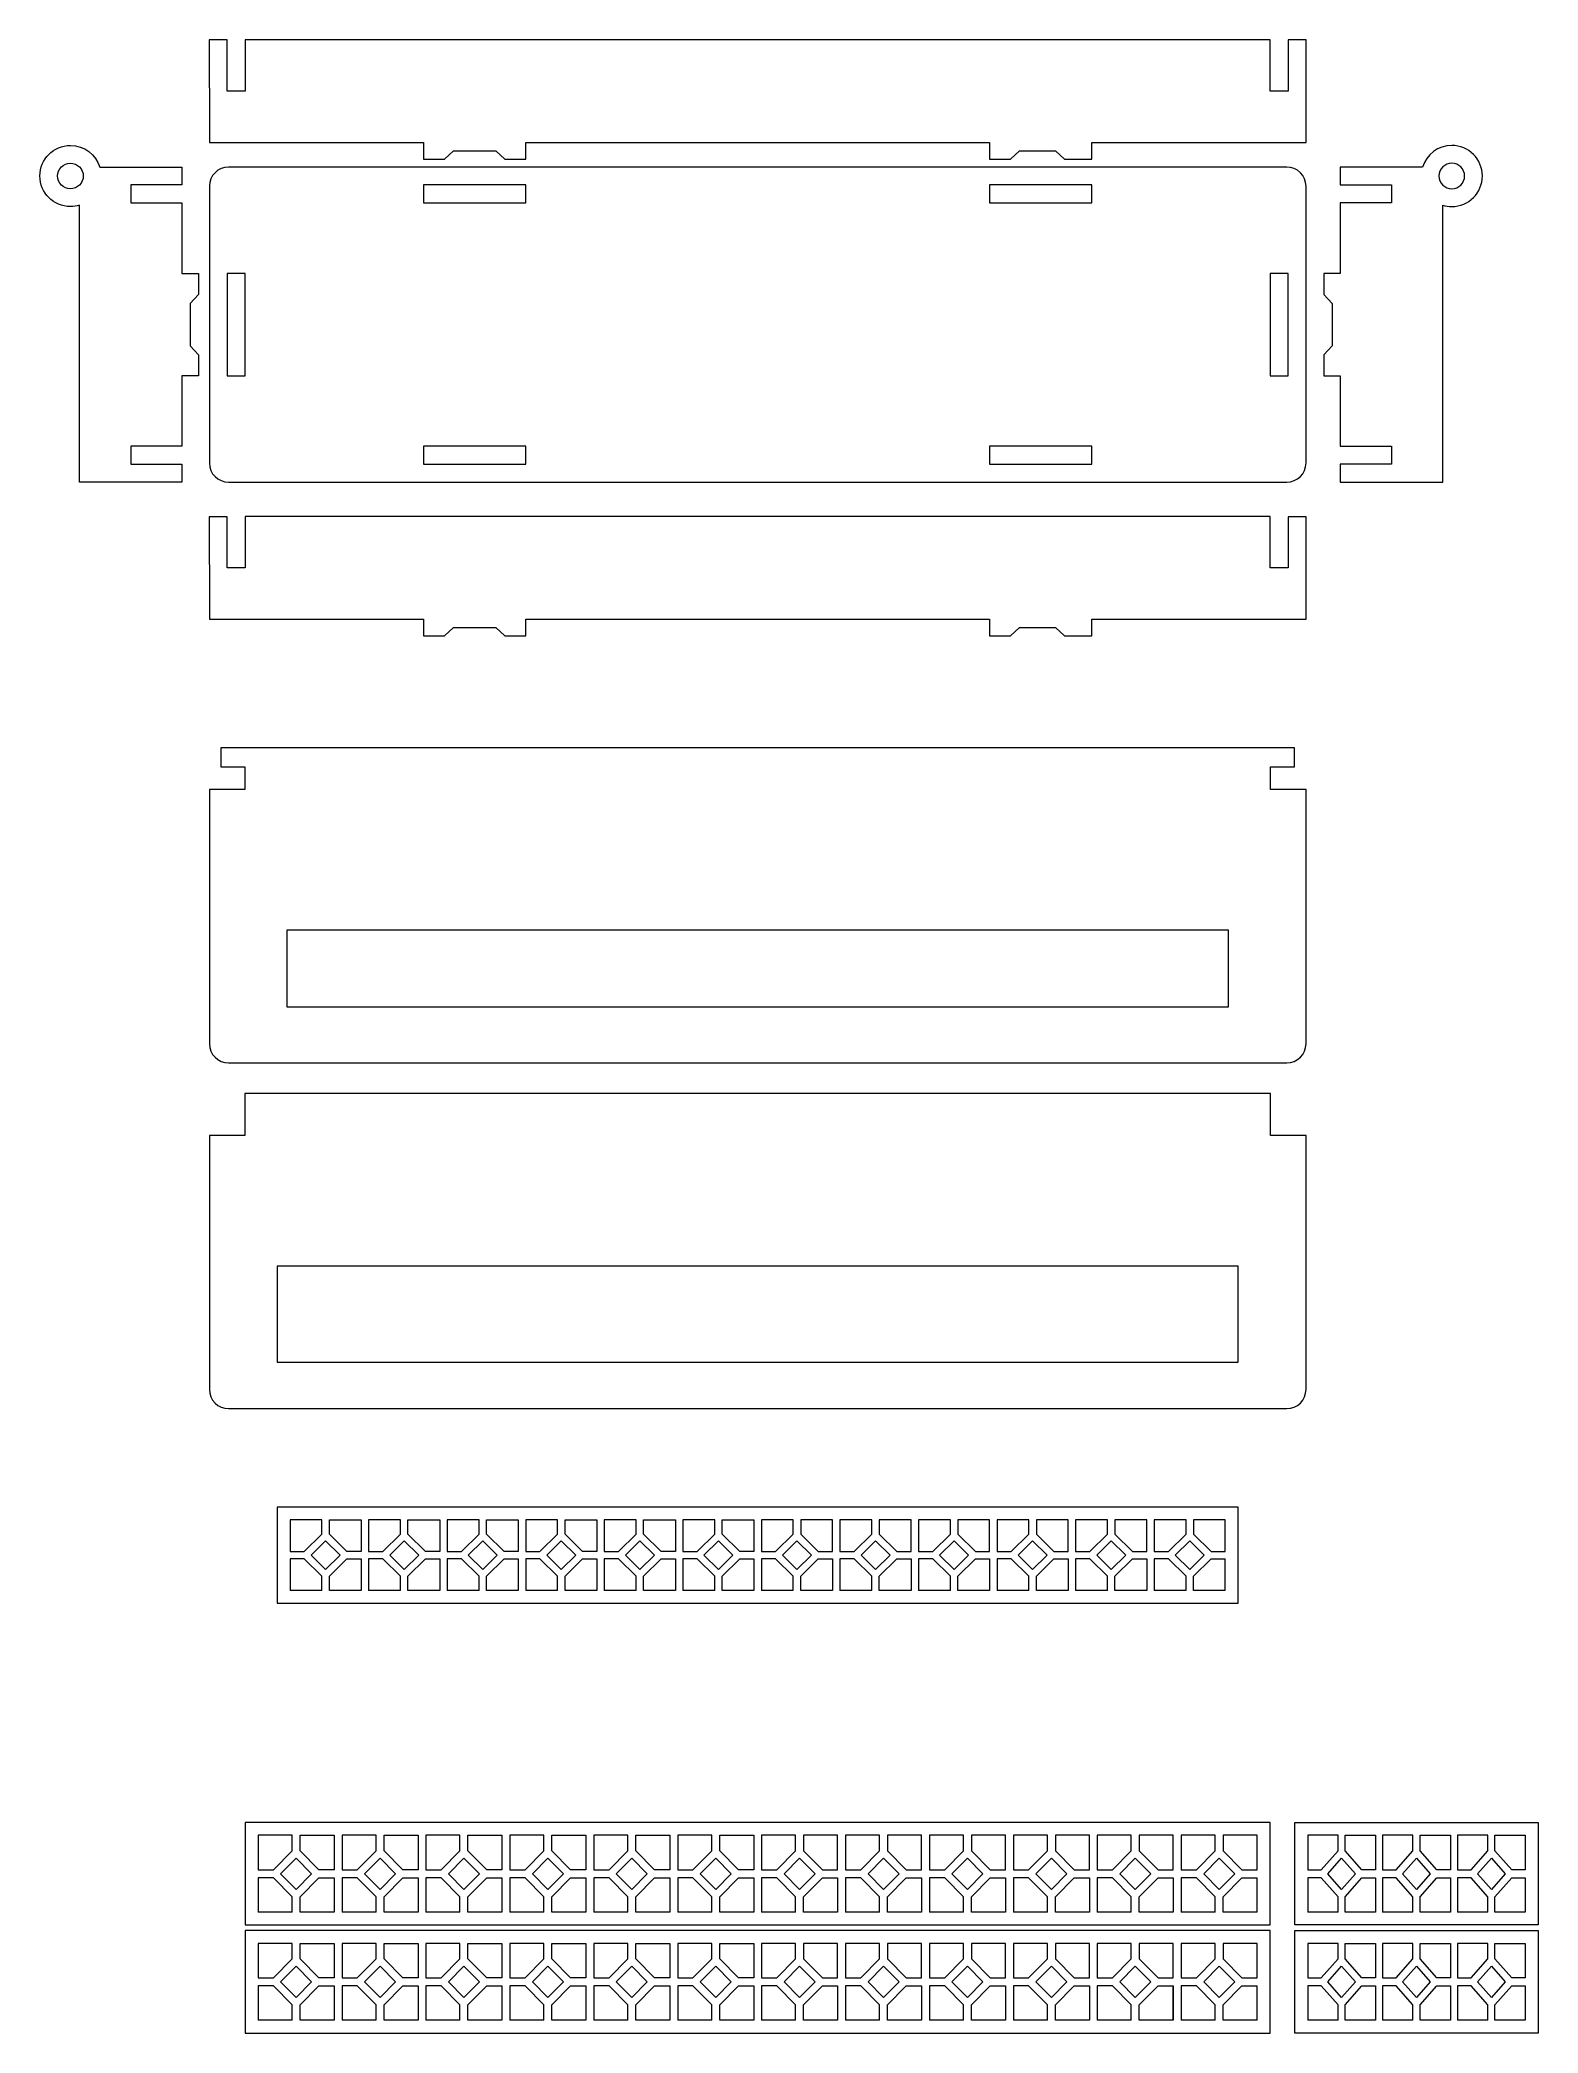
# Model space of a CAD drawing. Header units: millimetres. Extents: x 155 to 389, y 74 to 385.
import ezdxf

# ---------------------------------------------------------------- set-up
doc = ezdxf.new("R2010")
doc.units = ezdxf.units.MM
doc.header["$MEASUREMENT"] = 0
doc.layers.add('Layer 1', color=7, linetype='Continuous')

msp = doc.modelspace()

# ---------------------------------------------------------------- linework, layer by layer
at = {"layer": 'Layer 1', "color": 250, "lineweight": 9}
for points, knots in [([(184.6529, 384.7559), (184.6529, 384.7559), (184.6529, 379.4728), (184.6529, 379.4728), (184.6529, 379.4728), (184.6529, 379.4728), (184.6529, 376.7597), (184.6529, 376.7597), (184.6529, 376.7597), (184.6529, 376.7597), (187.4751, 376.7597), (187.4751, 376.7597), (187.4751, 376.7597), (187.4751, 376.7597), (187.4751, 384.7635), (187.4751, 384.7635), (187.4751, 384.7635), (187.4751, 384.7635), (347.4418, 384.7635), (347.4418, 384.7635), (347.4418, 384.7635), (347.4418, 384.7635), (347.4418, 376.7597), (347.4418, 376.7597), (347.4418, 376.7597), (347.4418, 376.7597), (350.264, 376.7597), (350.264, 376.7597), (350.264, 376.7597), (350.264, 376.7597), (350.264, 384.7566), (350.264, 384.7566), (350.264, 384.7566), (350.264, 384.7566), (353.064, 384.7566), (353.064, 384.7566), (353.064, 384.7566), (353.064, 379.4256), (353.064, 374.0945), (353.064, 368.7635), (353.064, 368.7635), (353.064, 368.7635), (319.6494, 368.7635), (319.6494, 368.7635), (319.6494, 368.7635), (319.6494, 368.7635), (319.6494, 366.1635), (319.6494, 366.1635), (319.6494, 366.1635), (319.6494, 366.1635), (315.3481, 366.1635), (315.3481, 366.1635), (315.3481, 366.1635), (315.3481, 366.1635), (313.9472, 367.4635), (313.9472, 367.4635), (313.9472, 367.4635), (313.9472, 367.4635), (308.3518, 367.4635), (308.3518, 367.4635), (308.3518, 367.4635), (308.3518, 367.4635), (306.9509, 366.1635), (306.9509, 366.1635), (306.9509, 366.1635), (306.9509, 366.1635), (303.6494, 366.1635), (303.6494, 366.1635), (303.6494, 366.1635), (303.6494, 366.1635), (303.6494, 368.7635), (303.6494, 368.7635), (303.6494, 368.7635), (303.6494, 368.7635), (231.2785, 368.7635), (231.2785, 368.7635), (231.2785, 368.7635), (231.2785, 368.7635), (231.2785, 366.1635), (231.2785, 366.1635), (231.2785, 366.1635), (231.2785, 366.1635), (227.9772, 366.1635), (227.9772, 366.1635), (227.9772, 366.1635), (227.9772, 366.1635), (226.5763, 367.4635), (226.5763, 367.4635), (226.5763, 367.4635), (226.5763, 367.4635), (219.9809, 367.4635), (219.9809, 367.4635), (219.9809, 367.4635), (219.9809, 367.4635), (218.58, 366.1635), (218.58, 366.1635), (218.58, 366.1635), (218.58, 366.1635), (215.2785, 366.1635), (215.2785, 366.1635), (215.2785, 366.1635), (215.2785, 366.1635), (215.2785, 368.7635), (215.2785, 368.7635), (215.2785, 368.7635), (215.2785, 368.7635), (181.864, 368.7635), (181.864, 368.7635), (181.864, 368.7635), (181.864, 374.1042), (181.8529, 379.4229), (181.8529, 384.7566), (181.8529, 384.7566), (181.8529, 384.7566), (184.6529, 384.7559), (184.6529, 384.7559)], [0, 0, 0, 0, 0.03333333, 0.03333333, 0.03333333, 0.03333333, 0.06666667, 0.06666667, 0.06666667, 0.06666667, 0.1, 0.1, 0.1, 0.1, 0.13333333, 0.13333333, 0.13333333, 0.13333333, 0.16666667, 0.16666667, 0.16666667, 0.16666667, 0.2, 0.2, 0.2, 0.2, 0.23333333, 0.23333333, 0.23333333, 0.23333333, 0.26666667, 0.26666667, 0.26666667, 0.26666667, 0.3, 0.3, 0.3, 0.3, 0.33333333, 0.33333333, 0.33333333, 0.33333333, 0.36666667, 0.36666667, 0.36666667, 0.36666667, 0.4, 0.4, 0.4, 0.4, 0.43333333, 0.43333333, 0.43333333, 0.43333333, 0.46666667, 0.46666667, 0.46666667, 0.46666667, 0.5, 0.5, 0.5, 0.5, 0.53333333, 0.53333333, 0.53333333, 0.53333333, 0.56666667, 0.56666667, 0.56666667, 0.56666667, 0.6, 0.6, 0.6, 0.6, 0.63333333, 0.63333333, 0.63333333, 0.63333333, 0.66666667, 0.66666667, 0.66666667, 0.66666667, 0.7, 0.7, 0.7, 0.7, 0.73333333, 0.73333333, 0.73333333, 0.73333333, 0.76666667, 0.76666667, 0.76666667, 0.76666667, 0.8, 0.8, 0.8, 0.8, 0.83333333, 0.83333333, 0.83333333, 0.83333333, 0.86666667, 0.86666667, 0.86666667, 0.86666667, 0.9, 0.9, 0.9, 0.9, 0.93333333, 0.93333333, 0.93333333, 0.93333333, 1, 1, 1, 1]), ([(161.5755, 358.9474), (161.5755, 344.5354), (161.5755, 330.1234), (161.5755, 315.7114), (161.5755, 315.7114), (166.9088, 315.7114), (172.2422, 315.7114), (177.5755, 315.7114), (177.5755, 315.7114), (177.5755, 315.7114), (177.5755, 318.5003), (177.5755, 318.5003), (177.5755, 318.5003), (177.5755, 318.5003), (169.5793, 318.5003), (169.5793, 318.5003), (169.5793, 318.5003), (169.5793, 318.5003), (169.5793, 321.3225), (169.5793, 321.3225), (169.5793, 321.3225), (169.5793, 321.3225), (177.5755, 321.3225), (177.5755, 321.3225), (177.5755, 321.3225), (177.5755, 321.3225), (177.5755, 332.3114), (177.5755, 332.3114), (177.5755, 332.3114), (177.5755, 332.3114), (180.1755, 332.3114), (180.1755, 332.3114), (180.1755, 332.3114), (180.1755, 332.3114), (180.1755, 335.6127), (180.1755, 335.6127), (180.1755, 335.6127), (180.1755, 335.6127), (178.8755, 337.0136), (178.8755, 337.0136), (178.8755, 337.0136), (178.8755, 337.0136), (178.8755, 343.609), (178.8755, 343.609), (178.8755, 343.609), (178.8755, 343.609), (180.1755, 345.0099), (180.1755, 345.0099), (180.1755, 345.0099), (180.1755, 345.0099), (180.1755, 348.3114), (180.1755, 348.3114), (180.1755, 348.3114), (180.1755, 348.3114), (177.5755, 348.3114), (177.5755, 348.3114), (177.5755, 348.3114), (177.5755, 348.3114), (177.5755, 359.3003), (177.5755, 359.3003), (177.5755, 359.3003), (177.5755, 359.3003), (169.5793, 359.3003), (169.5793, 359.3003), (169.5793, 359.3003), (169.5793, 359.3003), (169.5793, 362.1225), (169.5793, 362.1225), (169.5793, 362.1225), (169.5793, 362.1225), (177.5755, 362.1225), (177.5755, 362.1225), (177.5755, 362.1225), (177.5755, 362.1225), (177.5755, 364.9114), (177.5755, 364.9114), (177.5755, 364.9114), (177.5755, 364.9114), (164.7396, 364.9114), (164.7396, 364.9114), (164.7396, 364.9114), (164.1413, 366.8642), (162.3244, 368.2843), (160.1755, 368.2843), (160.1755, 368.2843), (157.5395, 368.2842), (155.4026, 366.1474), (155.4026, 363.5114), (155.4026, 363.5114), (155.4026, 360.8753), (157.5395, 358.7385), (160.1755, 358.7385), (160.1755, 358.7385), (160.6627, 358.7384), (161.1327, 358.8118), (161.5755, 358.9474)], [0, 0, 0, 0, 0.04, 0.04, 0.04, 0.04, 0.08, 0.08, 0.08, 0.08, 0.12, 0.12, 0.12, 0.12, 0.16, 0.16, 0.16, 0.16, 0.2, 0.2, 0.2, 0.2, 0.24, 0.24, 0.24, 0.24, 0.28, 0.28, 0.28, 0.28, 0.32, 0.32, 0.32, 0.32, 0.36, 0.36, 0.36, 0.36, 0.4, 0.4, 0.4, 0.4, 0.44, 0.44, 0.44, 0.44, 0.48, 0.48, 0.48, 0.48, 0.52, 0.52, 0.52, 0.52, 0.56, 0.56, 0.56, 0.56, 0.6, 0.6, 0.6, 0.6, 0.64, 0.64, 0.64, 0.64, 0.68, 0.68, 0.68, 0.68, 0.72, 0.72, 0.72, 0.72, 0.76, 0.76, 0.76, 0.76, 0.8, 0.8, 0.8, 0.8, 0.84, 0.84, 0.84, 0.84, 0.88, 0.88, 0.88, 0.88, 0.92, 0.92, 0.92, 0.92, 1, 1, 1, 1]), ([(374.4205, 358.9474), (374.4205, 344.5354), (374.4205, 330.1234), (374.4205, 315.7114), (374.4205, 315.7114), (369.0872, 315.7114), (363.7538, 315.7114), (358.4205, 315.7114), (358.4205, 315.7114), (358.4205, 315.7114), (358.4205, 318.5003), (358.4205, 318.5003), (358.4205, 318.5003), (358.4205, 318.5003), (366.4167, 318.5003), (366.4167, 318.5003), (366.4167, 318.5003), (366.4167, 318.5003), (366.4167, 321.3225), (366.4167, 321.3225), (366.4167, 321.3225), (366.4167, 321.3225), (358.4205, 321.3225), (358.4205, 321.3225), (358.4205, 321.3225), (358.4205, 321.3225), (358.4205, 332.3114), (358.4205, 332.3114), (358.4205, 332.3114), (358.4205, 332.3114), (355.8205, 332.3114), (355.8205, 332.3114), (355.8205, 332.3114), (355.8205, 332.3114), (355.8205, 335.6127), (355.8205, 335.6127), (355.8205, 335.6127), (355.8205, 335.6127), (357.1205, 337.0136), (357.1205, 337.0136), (357.1205, 337.0136), (357.1205, 337.0136), (357.1205, 343.609), (357.1205, 343.609), (357.1205, 343.609), (357.1205, 343.609), (355.8205, 345.0099), (355.8205, 345.0099), (355.8205, 345.0099), (355.8205, 345.0099), (355.8205, 348.3114), (355.8205, 348.3114), (355.8205, 348.3114), (355.8205, 348.3114), (358.4205, 348.3114), (358.4205, 348.3114), (358.4205, 348.3114), (358.4205, 348.3114), (358.4205, 359.3003), (358.4205, 359.3003), (358.4205, 359.3003), (358.4205, 359.3003), (366.4167, 359.3003), (366.4167, 359.3003), (366.4167, 359.3003), (366.4167, 359.3003), (366.4167, 362.1225), (366.4167, 362.1225), (366.4167, 362.1225), (366.4167, 362.1225), (358.4205, 362.1225), (358.4205, 362.1225), (358.4205, 362.1225), (358.4205, 362.1225), (358.4205, 364.9114), (358.4205, 364.9114), (358.4205, 364.9114), (358.4205, 364.9114), (371.2564, 364.9114), (371.2564, 364.9114), (371.2564, 364.9114), (371.8547, 366.8642), (373.6716, 368.2843), (375.8205, 368.2843), (375.8205, 368.2843), (378.4565, 368.2842), (380.5934, 366.1474), (380.5934, 363.5114), (380.5934, 363.5114), (380.5934, 360.8753), (378.4565, 358.7385), (375.8205, 358.7385), (375.8205, 358.7385), (375.3333, 358.7384), (374.8633, 358.8118), (374.4205, 358.9474)], [0, 0, 0, 0, 0.04, 0.04, 0.04, 0.04, 0.08, 0.08, 0.08, 0.08, 0.12, 0.12, 0.12, 0.12, 0.16, 0.16, 0.16, 0.16, 0.2, 0.2, 0.2, 0.2, 0.24, 0.24, 0.24, 0.24, 0.28, 0.28, 0.28, 0.28, 0.32, 0.32, 0.32, 0.32, 0.36, 0.36, 0.36, 0.36, 0.4, 0.4, 0.4, 0.4, 0.44, 0.44, 0.44, 0.44, 0.48, 0.48, 0.48, 0.48, 0.52, 0.52, 0.52, 0.52, 0.56, 0.56, 0.56, 0.56, 0.6, 0.6, 0.6, 0.6, 0.64, 0.64, 0.64, 0.64, 0.68, 0.68, 0.68, 0.68, 0.72, 0.72, 0.72, 0.72, 0.76, 0.76, 0.76, 0.76, 0.8, 0.8, 0.8, 0.8, 0.84, 0.84, 0.84, 0.84, 0.88, 0.88, 0.88, 0.88, 0.92, 0.92, 0.92, 0.92, 1, 1, 1, 1]), ([(160.1755, 361.5113), (159.6451, 361.5113), (159.1363, 361.7221), (158.7613, 362.0972), (158.7613, 362.0972), (158.3862, 362.4722), (158.1755, 362.981), (158.1755, 363.5114), (158.1755, 363.5114), (158.1755, 364.0416), (158.3862, 364.5505), (158.7613, 364.9256), (158.7613, 364.9256), (159.1363, 365.3005), (159.6451, 365.5114), (160.1755, 365.5114), (160.1755, 365.5114), (160.7059, 365.5112), (161.2146, 365.3007), (161.5897, 364.9256), (161.5897, 364.9256), (161.9648, 364.5504), (162.1755, 364.0418), (162.1755, 363.5114), (162.1755, 363.5114), (162.1755, 362.981), (161.9648, 362.4722), (161.5897, 362.0972), (161.5897, 362.0972), (161.2146, 361.7221), (160.7059, 361.5114), (160.1755, 361.5114)], [0, 0, 0, 0, 0.11111111, 0.11111111, 0.11111111, 0.11111111, 0.22222222, 0.22222222, 0.22222222, 0.22222222, 0.33333333, 0.33333333, 0.33333333, 0.33333333, 0.44444444, 0.44444444, 0.44444444, 0.44444444, 0.55555556, 0.55555556, 0.55555556, 0.55555556, 0.66666667, 0.66666667, 0.66666667, 0.66666667, 0.77777778, 0.77777778, 0.77777778, 0.77777778, 1, 1, 1, 1]), ([(184.864, 364.9114), (184.864, 364.9114), (350.064, 364.9114), (350.064, 364.9114), (350.064, 364.9114), (351.714, 364.9114), (353.064, 363.5614), (353.064, 361.9114), (353.064, 361.9114), (353.064, 361.9114), (353.064, 318.7114), (353.064, 318.7114), (353.064, 318.7114), (353.064, 317.0614), (351.714, 315.7114), (350.064, 315.7114), (350.064, 315.7114), (350.064, 315.7114), (184.864, 315.7114), (184.864, 315.7114), (184.864, 315.7114), (183.214, 315.7114), (181.864, 317.0614), (181.864, 318.7114), (181.864, 318.7114), (181.864, 318.7114), (181.864, 361.9114), (181.864, 361.9114), (181.864, 361.9114), (181.864, 363.5614), (183.214, 364.9114), (184.864, 364.9114)], [0, 0, 0, 0, 0.11111111, 0.11111111, 0.11111111, 0.11111111, 0.22222222, 0.22222222, 0.22222222, 0.22222222, 0.33333333, 0.33333333, 0.33333333, 0.33333333, 0.44444444, 0.44444444, 0.44444444, 0.44444444, 0.55555556, 0.55555556, 0.55555556, 0.55555556, 0.66666667, 0.66666667, 0.66666667, 0.66666667, 0.77777778, 0.77777778, 0.77777778, 0.77777778, 1, 1, 1, 1]), ([(375.8205, 361.5113), (376.3509, 361.5113), (376.8597, 361.7221), (377.2347, 362.0972), (377.2347, 362.0972), (377.6098, 362.4722), (377.8205, 362.981), (377.8205, 363.5114), (377.8205, 363.5114), (377.8205, 364.0416), (377.6098, 364.5505), (377.2347, 364.9256), (377.2347, 364.9256), (376.8597, 365.3005), (376.3509, 365.5114), (375.8205, 365.5114), (375.8205, 365.5114), (375.2901, 365.5112), (374.7814, 365.3007), (374.4063, 364.9256), (374.4063, 364.9256), (374.0312, 364.5504), (373.8205, 364.0418), (373.8205, 363.5114), (373.8205, 363.5114), (373.8205, 362.981), (374.0312, 362.4722), (374.4063, 362.0972), (374.4063, 362.0972), (374.7814, 361.7221), (375.2901, 361.5114), (375.8205, 361.5114)], [0, 0, 0, 0, 0.11111111, 0.11111111, 0.11111111, 0.11111111, 0.22222222, 0.22222222, 0.22222222, 0.22222222, 0.33333333, 0.33333333, 0.33333333, 0.33333333, 0.44444444, 0.44444444, 0.44444444, 0.44444444, 0.55555556, 0.55555556, 0.55555556, 0.55555556, 0.66666667, 0.66666667, 0.66666667, 0.66666667, 0.77777778, 0.77777778, 0.77777778, 0.77777778, 1, 1, 1, 1]), ([(215.2785, 362.1114), (215.2785, 362.1114), (231.2785, 362.1114), (231.2785, 362.1114), (231.2785, 362.1114), (231.2785, 362.1114), (231.2785, 359.3114), (231.2785, 359.3114), (231.2785, 359.3114), (231.2785, 359.3114), (215.2785, 359.3114), (215.2785, 359.3114), (215.2785, 359.3114), (215.2785, 359.3114), (215.2785, 362.1114), (215.2785, 362.1114)], [0, 0, 0, 0, 0.2, 0.2, 0.2, 0.2, 0.4, 0.4, 0.4, 0.4, 0.6, 0.6, 0.6, 0.6, 1, 1, 1, 1]), ([(303.6494, 362.1114), (303.6494, 362.1114), (319.6494, 362.1114), (319.6494, 362.1114), (319.6494, 362.1114), (319.6494, 362.1114), (319.6494, 359.3114), (319.6494, 359.3114), (319.6494, 359.3114), (319.6494, 359.3114), (303.6494, 359.3114), (303.6494, 359.3114), (303.6494, 359.3114), (303.6494, 359.3114), (303.6494, 362.1114), (303.6494, 362.1114)], [0, 0, 0, 0, 0.2, 0.2, 0.2, 0.2, 0.4, 0.4, 0.4, 0.4, 0.6, 0.6, 0.6, 0.6, 1, 1, 1, 1]), ([(184.664, 332.3114), (184.664, 332.3114), (184.664, 348.3114), (184.664, 348.3114), (184.664, 348.3114), (184.664, 348.3114), (187.464, 348.3114), (187.464, 348.3114), (187.464, 348.3114), (187.464, 348.3114), (187.464, 332.3114), (187.464, 332.3114), (187.464, 332.3114), (187.464, 332.3114), (184.664, 332.3114), (184.664, 332.3114)], [0, 0, 0, 0, 0.2, 0.2, 0.2, 0.2, 0.4, 0.4, 0.4, 0.4, 0.6, 0.6, 0.6, 0.6, 1, 1, 1, 1]), ([(347.464, 332.3114), (347.464, 332.3114), (347.464, 348.3114), (347.464, 348.3114), (347.464, 348.3114), (347.464, 348.3114), (350.264, 348.3114), (350.264, 348.3114), (350.264, 348.3114), (350.264, 348.3114), (350.264, 332.3114), (350.264, 332.3114), (350.264, 332.3114), (350.264, 332.3114), (347.464, 332.3114), (347.464, 332.3114)], [0, 0, 0, 0, 0.2, 0.2, 0.2, 0.2, 0.4, 0.4, 0.4, 0.4, 0.6, 0.6, 0.6, 0.6, 1, 1, 1, 1]), ([(215.2785, 321.3114), (215.2785, 321.3114), (231.2785, 321.3114), (231.2785, 321.3114), (231.2785, 321.3114), (231.2785, 321.3114), (231.2785, 318.5114), (231.2785, 318.5114), (231.2785, 318.5114), (231.2785, 318.5114), (215.2785, 318.5114), (215.2785, 318.5114), (215.2785, 318.5114), (215.2785, 318.5114), (215.2785, 321.3114), (215.2785, 321.3114)], [0, 0, 0, 0, 0.2, 0.2, 0.2, 0.2, 0.4, 0.4, 0.4, 0.4, 0.6, 0.6, 0.6, 0.6, 1, 1, 1, 1]), ([(303.6494, 321.3114), (303.6494, 321.3114), (319.6494, 321.3114), (319.6494, 321.3114), (319.6494, 321.3114), (319.6494, 321.3114), (319.6494, 318.5114), (319.6494, 318.5114), (319.6494, 318.5114), (319.6494, 318.5114), (303.6494, 318.5114), (303.6494, 318.5114), (303.6494, 318.5114), (303.6494, 318.5114), (303.6494, 321.3114), (303.6494, 321.3114)], [0, 0, 0, 0, 0.2, 0.2, 0.2, 0.2, 0.4, 0.4, 0.4, 0.4, 0.6, 0.6, 0.6, 0.6, 1, 1, 1, 1]), ([(184.6529, 310.3198), (184.6529, 310.3198), (184.6529, 305.0367), (184.6529, 305.0367), (184.6529, 305.0367), (184.6529, 305.0367), (184.6529, 302.3236), (184.6529, 302.3236), (184.6529, 302.3236), (184.6529, 302.3236), (187.4751, 302.3236), (187.4751, 302.3236), (187.4751, 302.3236), (187.4751, 302.3236), (187.4751, 310.3274), (187.4751, 310.3274), (187.4751, 310.3274), (187.4751, 310.3274), (347.4418, 310.3274), (347.4418, 310.3274), (347.4418, 310.3274), (347.4418, 310.3274), (347.4418, 302.3236), (347.4418, 302.3236), (347.4418, 302.3236), (347.4418, 302.3236), (350.264, 302.3236), (350.264, 302.3236), (350.264, 302.3236), (350.264, 302.3236), (350.264, 310.3205), (350.264, 310.3205), (350.264, 310.3205), (350.264, 310.3205), (353.064, 310.3205), (353.064, 310.3205), (353.064, 310.3205), (353.064, 304.9895), (353.064, 299.6584), (353.064, 294.3274), (353.064, 294.3274), (353.064, 294.3274), (319.6494, 294.3274), (319.6494, 294.3274), (319.6494, 294.3274), (319.6494, 294.3274), (319.6494, 291.7274), (319.6494, 291.7274), (319.6494, 291.7274), (319.6494, 291.7274), (315.3481, 291.7274), (315.3481, 291.7274), (315.3481, 291.7274), (315.3481, 291.7274), (313.9472, 293.0274), (313.9472, 293.0274), (313.9472, 293.0274), (313.9472, 293.0274), (308.3518, 293.0274), (308.3518, 293.0274), (308.3518, 293.0274), (308.3518, 293.0274), (306.9509, 291.7274), (306.9509, 291.7274), (306.9509, 291.7274), (306.9509, 291.7274), (303.6494, 291.7274), (303.6494, 291.7274), (303.6494, 291.7274), (303.6494, 291.7274), (303.6494, 294.3274), (303.6494, 294.3274), (303.6494, 294.3274), (303.6494, 294.3274), (231.2785, 294.3274), (231.2785, 294.3274), (231.2785, 294.3274), (231.2785, 294.3274), (231.2785, 291.7274), (231.2785, 291.7274), (231.2785, 291.7274), (231.2785, 291.7274), (227.9772, 291.7274), (227.9772, 291.7274), (227.9772, 291.7274), (227.9772, 291.7274), (226.5763, 293.0274), (226.5763, 293.0274), (226.5763, 293.0274), (226.5763, 293.0274), (219.9809, 293.0274), (219.9809, 293.0274), (219.9809, 293.0274), (219.9809, 293.0274), (218.58, 291.7274), (218.58, 291.7274), (218.58, 291.7274), (218.58, 291.7274), (215.2785, 291.7274), (215.2785, 291.7274), (215.2785, 291.7274), (215.2785, 291.7274), (215.2785, 294.3274), (215.2785, 294.3274), (215.2785, 294.3274), (215.2785, 294.3274), (181.864, 294.3274), (181.864, 294.3274), (181.864, 294.3274), (181.864, 299.6681), (181.8529, 304.9868), (181.8529, 310.3205), (181.8529, 310.3205), (181.8529, 310.3205), (184.6529, 310.3198), (184.6529, 310.3198)], [0, 0, 0, 0, 0.03333333, 0.03333333, 0.03333333, 0.03333333, 0.06666667, 0.06666667, 0.06666667, 0.06666667, 0.1, 0.1, 0.1, 0.1, 0.13333333, 0.13333333, 0.13333333, 0.13333333, 0.16666667, 0.16666667, 0.16666667, 0.16666667, 0.2, 0.2, 0.2, 0.2, 0.23333333, 0.23333333, 0.23333333, 0.23333333, 0.26666667, 0.26666667, 0.26666667, 0.26666667, 0.3, 0.3, 0.3, 0.3, 0.33333333, 0.33333333, 0.33333333, 0.33333333, 0.36666667, 0.36666667, 0.36666667, 0.36666667, 0.4, 0.4, 0.4, 0.4, 0.43333333, 0.43333333, 0.43333333, 0.43333333, 0.46666667, 0.46666667, 0.46666667, 0.46666667, 0.5, 0.5, 0.5, 0.5, 0.53333333, 0.53333333, 0.53333333, 0.53333333, 0.56666667, 0.56666667, 0.56666667, 0.56666667, 0.6, 0.6, 0.6, 0.6, 0.63333333, 0.63333333, 0.63333333, 0.63333333, 0.66666667, 0.66666667, 0.66666667, 0.66666667, 0.7, 0.7, 0.7, 0.7, 0.73333333, 0.73333333, 0.73333333, 0.73333333, 0.76666667, 0.76666667, 0.76666667, 0.76666667, 0.8, 0.8, 0.8, 0.8, 0.83333333, 0.83333333, 0.83333333, 0.83333333, 0.86666667, 0.86666667, 0.86666667, 0.86666667, 0.9, 0.9, 0.9, 0.9, 0.93333333, 0.93333333, 0.93333333, 0.93333333, 1, 1, 1, 1]), ([(183.664, 274.2475), (249.1307, 274.2475), (285.7973, 274.2475), (351.264, 274.2475), (351.264, 274.2475), (351.264, 274.2475), (351.264, 271.2475), (351.264, 271.2475), (351.264, 271.2475), (351.264, 271.2475), (347.514, 271.2475), (347.514, 271.2475), (347.514, 271.2475), (347.514, 271.2475), (347.514, 267.7088), (347.514, 267.7088), (347.514, 267.7088), (347.514, 267.7088), (353.064, 267.7088), (353.064, 267.7088), (353.064, 267.7088), (353.064, 267.7088), (353.064, 228.0475), (353.064, 228.0475), (353.064, 228.0475), (353.064, 226.3981), (351.7134, 225.0475), (350.0639, 225.0475), (350.0639, 225.0475), (350.0639, 225.0475), (184.864, 225.0475), (184.864, 225.0475), (184.864, 225.0475), (183.2142, 225.0475), (181.864, 226.3975), (181.864, 228.0475), (181.864, 228.0475), (181.864, 228.0475), (181.864, 267.7088), (181.864, 267.7088), (181.864, 267.7088), (181.864, 267.7088), (187.414, 267.7088), (187.414, 267.7088), (187.414, 267.7088), (187.414, 267.7088), (187.414, 271.2475), (187.414, 271.2475), (187.414, 271.2475), (187.414, 271.2475), (183.664, 271.2475), (183.664, 271.2475), (183.664, 271.2475), (183.664, 271.2475), (183.664, 274.2475), (183.664, 274.2475)], [0, 0, 0, 0, 0.06666667, 0.06666667, 0.06666667, 0.06666667, 0.13333333, 0.13333333, 0.13333333, 0.13333333, 0.2, 0.2, 0.2, 0.2, 0.26666667, 0.26666667, 0.26666667, 0.26666667, 0.33333333, 0.33333333, 0.33333333, 0.33333333, 0.4, 0.4, 0.4, 0.4, 0.46666667, 0.46666667, 0.46666667, 0.46666667, 0.53333333, 0.53333333, 0.53333333, 0.53333333, 0.6, 0.6, 0.6, 0.6, 0.66666667, 0.66666667, 0.66666667, 0.66666667, 0.73333333, 0.73333333, 0.73333333, 0.73333333, 0.8, 0.8, 0.8, 0.8, 0.86666667, 0.86666667, 0.86666667, 0.86666667, 1, 1, 1, 1]), ([(187.414, 220.2724), (187.414, 220.2724), (347.514, 220.2724), (347.514, 220.2724), (347.514, 220.2724), (347.514, 220.2724), (347.514, 217.2724), (347.514, 217.2724), (347.514, 217.2724), (347.514, 217.2724), (347.514, 213.7337), (347.514, 213.7337), (347.514, 213.7337), (347.514, 213.7337), (353.064, 213.7337), (353.064, 213.7337), (353.064, 213.7337), (353.064, 213.7337), (353.064, 174.0724), (353.064, 174.0724), (353.064, 174.0724), (353.064, 172.423), (351.7134, 171.0724), (350.0639, 171.0724), (350.0639, 171.0724), (350.0639, 171.0724), (184.864, 171.0724), (184.864, 171.0724), (184.864, 171.0724), (183.2142, 171.0724), (181.864, 172.4224), (181.864, 174.0724), (181.864, 174.0724), (181.864, 174.0724), (181.864, 213.7337), (181.864, 213.7337), (181.864, 213.7337), (181.864, 213.7337), (187.414, 213.7337), (187.414, 213.7337), (187.414, 213.7337), (187.414, 213.7337), (187.414, 217.2724), (187.414, 217.2724), (187.414, 217.2724), (187.414, 217.2724), (187.414, 220.2724), (187.414, 220.2724)], [0, 0, 0, 0, 0.07692308, 0.07692308, 0.07692308, 0.07692308, 0.15384615, 0.15384615, 0.15384615, 0.15384615, 0.23076923, 0.23076923, 0.23076923, 0.23076923, 0.30769231, 0.30769231, 0.30769231, 0.30769231, 0.38461538, 0.38461538, 0.38461538, 0.38461538, 0.46153846, 0.46153846, 0.46153846, 0.46153846, 0.53846154, 0.53846154, 0.53846154, 0.53846154, 0.61538462, 0.61538462, 0.61538462, 0.61538462, 0.69230769, 0.69230769, 0.69230769, 0.69230769, 0.76923077, 0.76923077, 0.76923077, 0.76923077, 0.84615385, 0.84615385, 0.84615385, 0.84615385, 1, 1, 1, 1]), ([(194.4643, 148.7707), (194.4643, 148.7707), (194.4643, 153.695), (194.4643, 153.695), (194.4643, 153.695), (194.4643, 153.695), (199.4341, 153.695), (199.4341, 153.695), (199.4341, 153.695), (199.4341, 153.695), (199.4341, 151.4912), (199.4341, 151.4912), (199.4341, 151.4912), (199.4341, 151.4912), (196.6884, 148.7707), (196.6884, 148.7707), (196.6884, 148.7707), (196.6884, 148.7707), (194.4643, 148.7707), (194.4643, 148.7707)], [0, 0, 0, 0, 0.16666667, 0.16666667, 0.16666667, 0.16666667, 0.33333333, 0.33333333, 0.33333333, 0.33333333, 0.5, 0.5, 0.5, 0.5, 0.66666667, 0.66666667, 0.66666667, 0.66666667, 1, 1, 1, 1]), ([(205.5658, 148.7707), (205.5658, 148.7707), (205.5658, 153.695), (205.5658, 153.695), (205.5658, 153.695), (205.5658, 153.695), (200.596, 153.695), (200.596, 153.695), (200.596, 153.695), (200.596, 153.695), (200.596, 151.4912), (200.596, 151.4912), (200.596, 151.4912), (200.596, 151.4912), (203.3417, 148.7707), (203.3417, 148.7707), (203.3417, 148.7707), (203.3417, 148.7707), (205.5658, 148.7707), (205.5658, 148.7707)], [0, 0, 0, 0, 0.16666667, 0.16666667, 0.16666667, 0.16666667, 0.33333333, 0.33333333, 0.33333333, 0.33333333, 0.5, 0.5, 0.5, 0.5, 0.66666667, 0.66666667, 0.66666667, 0.66666667, 1, 1, 1, 1]), ([(206.7278, 148.7707), (206.7278, 148.7707), (206.7278, 153.695), (206.7278, 153.695), (206.7278, 153.695), (206.7278, 153.695), (211.6976, 153.695), (211.6976, 153.695), (211.6976, 153.695), (211.6976, 153.695), (211.6976, 151.4912), (211.6976, 151.4912), (211.6976, 151.4912), (211.6976, 151.4912), (208.9519, 148.7707), (208.9519, 148.7707), (208.9519, 148.7707), (208.9519, 148.7707), (206.7278, 148.7707), (206.7278, 148.7707)], [0, 0, 0, 0, 0.16666667, 0.16666667, 0.16666667, 0.16666667, 0.33333333, 0.33333333, 0.33333333, 0.33333333, 0.5, 0.5, 0.5, 0.5, 0.66666667, 0.66666667, 0.66666667, 0.66666667, 1, 1, 1, 1]), ([(217.8293, 148.7707), (217.8293, 148.7707), (217.8293, 153.695), (217.8293, 153.695), (217.8293, 153.695), (217.8293, 153.695), (212.8595, 153.695), (212.8595, 153.695), (212.8595, 153.695), (212.8595, 153.695), (212.8595, 151.4912), (212.8595, 151.4912), (212.8595, 151.4912), (212.8595, 151.4912), (215.6051, 148.7707), (215.6051, 148.7707), (215.6051, 148.7707), (215.6051, 148.7707), (217.8293, 148.7707), (217.8293, 148.7707)], [0, 0, 0, 0, 0.16666667, 0.16666667, 0.16666667, 0.16666667, 0.33333333, 0.33333333, 0.33333333, 0.33333333, 0.5, 0.5, 0.5, 0.5, 0.66666667, 0.66666667, 0.66666667, 0.66666667, 1, 1, 1, 1]), ([(218.9912, 148.7707), (218.9912, 148.7707), (218.9912, 153.695), (218.9912, 153.695), (218.9912, 153.695), (218.9912, 153.695), (223.961, 153.695), (223.961, 153.695), (223.961, 153.695), (223.961, 153.695), (223.961, 151.4912), (223.961, 151.4912), (223.961, 151.4912), (223.961, 151.4912), (221.2154, 148.7707), (221.2154, 148.7707), (221.2154, 148.7707), (221.2154, 148.7707), (218.9912, 148.7707), (218.9912, 148.7707)], [0, 0, 0, 0, 0.16666667, 0.16666667, 0.16666667, 0.16666667, 0.33333333, 0.33333333, 0.33333333, 0.33333333, 0.5, 0.5, 0.5, 0.5, 0.66666667, 0.66666667, 0.66666667, 0.66666667, 1, 1, 1, 1]), ([(230.0928, 148.7707), (230.0928, 148.7707), (230.0928, 153.695), (230.0928, 153.695), (230.0928, 153.695), (230.0928, 153.695), (225.123, 153.695), (225.123, 153.695), (225.123, 153.695), (225.123, 153.695), (225.123, 151.4912), (225.123, 151.4912), (225.123, 151.4912), (225.123, 151.4912), (227.8686, 148.7707), (227.8686, 148.7707), (227.8686, 148.7707), (227.8686, 148.7707), (230.0928, 148.7707), (230.0928, 148.7707)], [0, 0, 0, 0, 0.16666667, 0.16666667, 0.16666667, 0.16666667, 0.33333333, 0.33333333, 0.33333333, 0.33333333, 0.5, 0.5, 0.5, 0.5, 0.66666667, 0.66666667, 0.66666667, 0.66666667, 1, 1, 1, 1]), ([(231.2547, 148.7707), (231.2547, 148.7707), (231.2547, 153.695), (231.2547, 153.695), (231.2547, 153.695), (231.2547, 153.695), (236.2245, 153.695), (236.2245, 153.695), (236.2245, 153.695), (236.2245, 153.695), (236.2245, 151.4912), (236.2245, 151.4912), (236.2245, 151.4912), (236.2245, 151.4912), (233.4788, 148.7707), (233.4788, 148.7707), (233.4788, 148.7707), (233.4788, 148.7707), (231.2547, 148.7707), (231.2547, 148.7707)], [0, 0, 0, 0, 0.16666667, 0.16666667, 0.16666667, 0.16666667, 0.33333333, 0.33333333, 0.33333333, 0.33333333, 0.5, 0.5, 0.5, 0.5, 0.66666667, 0.66666667, 0.66666667, 0.66666667, 1, 1, 1, 1]), ([(242.3562, 148.7707), (242.3562, 148.7707), (242.3562, 153.695), (242.3562, 153.695), (242.3562, 153.695), (242.3562, 153.695), (237.3864, 153.695), (237.3864, 153.695), (237.3864, 153.695), (237.3864, 153.695), (237.3864, 151.4912), (237.3864, 151.4912), (237.3864, 151.4912), (237.3864, 151.4912), (240.1321, 148.7707), (240.1321, 148.7707), (240.1321, 148.7707), (240.1321, 148.7707), (242.3562, 148.7707), (242.3562, 148.7707)], [0, 0, 0, 0, 0.16666667, 0.16666667, 0.16666667, 0.16666667, 0.33333333, 0.33333333, 0.33333333, 0.33333333, 0.5, 0.5, 0.5, 0.5, 0.66666667, 0.66666667, 0.66666667, 0.66666667, 1, 1, 1, 1]), ([(243.5182, 148.7707), (243.5182, 148.7707), (243.5182, 153.695), (243.5182, 153.695), (243.5182, 153.695), (243.5182, 153.695), (248.4879, 153.695), (248.4879, 153.695), (248.4879, 153.695), (248.4879, 153.695), (248.4879, 151.4912), (248.4879, 151.4912), (248.4879, 151.4912), (248.4879, 151.4912), (245.7423, 148.7707), (245.7423, 148.7707), (245.7423, 148.7707), (245.7423, 148.7707), (243.5182, 148.7707), (243.5182, 148.7707)], [0, 0, 0, 0, 0.16666667, 0.16666667, 0.16666667, 0.16666667, 0.33333333, 0.33333333, 0.33333333, 0.33333333, 0.5, 0.5, 0.5, 0.5, 0.66666667, 0.66666667, 0.66666667, 0.66666667, 1, 1, 1, 1]), ([(254.6197, 148.7707), (254.6197, 148.7707), (254.6197, 153.695), (254.6197, 153.695), (254.6197, 153.695), (254.6197, 153.695), (249.6499, 153.695), (249.6499, 153.695), (249.6499, 153.695), (249.6499, 153.695), (249.6499, 151.4912), (249.6499, 151.4912), (249.6499, 151.4912), (249.6499, 151.4912), (252.3955, 148.7707), (252.3955, 148.7707), (252.3955, 148.7707), (252.3955, 148.7707), (254.6197, 148.7707), (254.6197, 148.7707)], [0, 0, 0, 0, 0.16666667, 0.16666667, 0.16666667, 0.16666667, 0.33333333, 0.33333333, 0.33333333, 0.33333333, 0.5, 0.5, 0.5, 0.5, 0.66666667, 0.66666667, 0.66666667, 0.66666667, 1, 1, 1, 1]), ([(255.7816, 148.7707), (255.7816, 148.7707), (255.7816, 153.695), (255.7816, 153.695), (255.7816, 153.695), (255.7816, 153.695), (260.7514, 153.695), (260.7514, 153.695), (260.7514, 153.695), (260.7514, 153.695), (260.7514, 151.4912), (260.7514, 151.4912), (260.7514, 151.4912), (260.7514, 151.4912), (258.0058, 148.7707), (258.0058, 148.7707), (258.0058, 148.7707), (258.0058, 148.7707), (255.7816, 148.7707), (255.7816, 148.7707)], [0, 0, 0, 0, 0.16666667, 0.16666667, 0.16666667, 0.16666667, 0.33333333, 0.33333333, 0.33333333, 0.33333333, 0.5, 0.5, 0.5, 0.5, 0.66666667, 0.66666667, 0.66666667, 0.66666667, 1, 1, 1, 1]), ([(266.8831, 148.7707), (266.8831, 148.7707), (266.8831, 153.695), (266.8831, 153.695), (266.8831, 153.695), (266.8831, 153.695), (261.9133, 153.695), (261.9133, 153.695), (261.9133, 153.695), (261.9133, 153.695), (261.9133, 151.4912), (261.9133, 151.4912), (261.9133, 151.4912), (261.9133, 151.4912), (264.659, 148.7707), (264.659, 148.7707), (264.659, 148.7707), (264.659, 148.7707), (266.8831, 148.7707), (266.8831, 148.7707)], [0, 0, 0, 0, 0.16666667, 0.16666667, 0.16666667, 0.16666667, 0.33333333, 0.33333333, 0.33333333, 0.33333333, 0.5, 0.5, 0.5, 0.5, 0.66666667, 0.66666667, 0.66666667, 0.66666667, 1, 1, 1, 1]), ([(268.0451, 148.7707), (268.0451, 148.7707), (268.0451, 153.695), (268.0451, 153.695), (268.0451, 153.695), (268.0451, 153.695), (273.0149, 153.695), (273.0149, 153.695), (273.0149, 153.695), (273.0149, 153.695), (273.0149, 151.4912), (273.0149, 151.4912), (273.0149, 151.4912), (273.0149, 151.4912), (270.2692, 148.7707), (270.2692, 148.7707), (270.2692, 148.7707), (270.2692, 148.7707), (268.0451, 148.7707), (268.0451, 148.7707)], [0, 0, 0, 0, 0.16666667, 0.16666667, 0.16666667, 0.16666667, 0.33333333, 0.33333333, 0.33333333, 0.33333333, 0.5, 0.5, 0.5, 0.5, 0.66666667, 0.66666667, 0.66666667, 0.66666667, 1, 1, 1, 1]), ([(279.1466, 153.695), (279.1466, 153.695), (274.1768, 153.695), (274.1768, 153.695), (274.1768, 153.695), (274.1768, 153.695), (274.1768, 151.4912), (274.1768, 151.4912), (274.1768, 151.4912), (274.1768, 151.4912), (276.9225, 148.7707), (276.9225, 148.7707), (276.9225, 148.7707), (276.9225, 148.7707), (279.1466, 148.7707), (279.1466, 148.7707)], [0, 0, 0, 0, 0.2, 0.2, 0.2, 0.2, 0.4, 0.4, 0.4, 0.4, 0.6, 0.6, 0.6, 0.6, 1, 1, 1, 1]), ([(280.3085, 148.7707), (280.3085, 148.7707), (280.3085, 153.695), (280.3085, 153.695), (280.3085, 153.695), (280.3085, 153.695), (285.2783, 153.695), (285.2783, 153.695), (285.2783, 153.695), (285.2783, 153.695), (285.2783, 151.4912), (285.2783, 151.4912), (285.2783, 151.4912), (285.2783, 151.4912), (282.5327, 148.7707), (282.5327, 148.7707), (282.5327, 148.7707), (282.5327, 148.7707), (280.3085, 148.7707), (280.3085, 148.7707)], [0, 0, 0, 0, 0.16666667, 0.16666667, 0.16666667, 0.16666667, 0.33333333, 0.33333333, 0.33333333, 0.33333333, 0.5, 0.5, 0.5, 0.5, 0.66666667, 0.66666667, 0.66666667, 0.66666667, 1, 1, 1, 1]), ([(291.4101, 153.695), (291.4101, 153.695), (286.4403, 153.695), (286.4403, 153.695), (286.4403, 153.695), (286.4403, 153.695), (286.4403, 151.4912), (286.4403, 151.4912), (286.4403, 151.4912), (286.4403, 151.4912), (289.1859, 148.7707), (289.1859, 148.7707), (289.1859, 148.7707), (289.1859, 148.7707), (291.4101, 148.7707), (291.4101, 148.7707)], [0, 0, 0, 0, 0.2, 0.2, 0.2, 0.2, 0.4, 0.4, 0.4, 0.4, 0.6, 0.6, 0.6, 0.6, 1, 1, 1, 1]), ([(292.5719, 148.7707), (292.5719, 148.7707), (292.5719, 153.695), (292.5719, 153.695), (292.5719, 153.695), (292.5719, 153.695), (297.5418, 153.695), (297.5418, 153.695), (297.5418, 153.695), (297.5418, 153.695), (297.5418, 151.4912), (297.5418, 151.4912), (297.5418, 151.4912), (297.5418, 151.4912), (294.7961, 148.7707), (294.7961, 148.7707), (294.7961, 148.7707), (294.7961, 148.7707), (292.5719, 148.7707), (292.5719, 148.7707)], [0, 0, 0, 0, 0.16666667, 0.16666667, 0.16666667, 0.16666667, 0.33333333, 0.33333333, 0.33333333, 0.33333333, 0.5, 0.5, 0.5, 0.5, 0.66666667, 0.66666667, 0.66666667, 0.66666667, 1, 1, 1, 1]), ([(303.6735, 153.695), (303.6735, 153.695), (298.7037, 153.695), (298.7037, 153.695), (298.7037, 153.695), (298.7037, 153.695), (298.7037, 151.4912), (298.7037, 151.4912), (298.7037, 151.4912), (298.7037, 151.4912), (301.4494, 148.7707), (301.4494, 148.7707), (301.4494, 148.7707), (301.4494, 148.7707), (303.6735, 148.7707), (303.6735, 148.7707)], [0, 0, 0, 0, 0.2, 0.2, 0.2, 0.2, 0.4, 0.4, 0.4, 0.4, 0.6, 0.6, 0.6, 0.6, 1, 1, 1, 1]), ([(304.8354, 148.7707), (304.8354, 148.7707), (304.8354, 153.695), (304.8354, 153.695), (304.8354, 153.695), (304.8354, 153.695), (309.8052, 153.695), (309.8052, 153.695), (309.8052, 153.695), (309.8052, 153.695), (309.8052, 151.4912), (309.8052, 151.4912), (309.8052, 151.4912), (309.8052, 151.4912), (307.0596, 148.7707), (307.0596, 148.7707), (307.0596, 148.7707), (307.0596, 148.7707), (304.8354, 148.7707), (304.8354, 148.7707)], [0, 0, 0, 0, 0.16666667, 0.16666667, 0.16666667, 0.16666667, 0.33333333, 0.33333333, 0.33333333, 0.33333333, 0.5, 0.5, 0.5, 0.5, 0.66666667, 0.66666667, 0.66666667, 0.66666667, 1, 1, 1, 1]), ([(315.9369, 153.695), (315.9369, 153.695), (310.9671, 153.695), (310.9671, 153.695), (310.9671, 153.695), (310.9671, 153.695), (310.9671, 151.4912), (310.9671, 151.4912), (310.9671, 151.4912), (310.9671, 151.4912), (313.7128, 148.7707), (313.7128, 148.7707), (313.7128, 148.7707), (313.7128, 148.7707), (315.9369, 148.7707), (315.9369, 148.7707)], [0, 0, 0, 0, 0.2, 0.2, 0.2, 0.2, 0.4, 0.4, 0.4, 0.4, 0.6, 0.6, 0.6, 0.6, 1, 1, 1, 1]), ([(317.0988, 148.7707), (317.0988, 148.7707), (317.0988, 153.695), (317.0988, 153.695), (317.0988, 153.695), (317.0988, 153.695), (322.0686, 153.695), (322.0686, 153.695), (322.0686, 153.695), (322.0686, 153.695), (322.0686, 151.4912), (322.0686, 151.4912), (322.0686, 151.4912), (322.0686, 151.4912), (319.323, 148.7707), (319.323, 148.7707), (319.323, 148.7707), (319.323, 148.7707), (317.0988, 148.7707), (317.0988, 148.7707)], [0, 0, 0, 0, 0.16666667, 0.16666667, 0.16666667, 0.16666667, 0.33333333, 0.33333333, 0.33333333, 0.33333333, 0.5, 0.5, 0.5, 0.5, 0.66666667, 0.66666667, 0.66666667, 0.66666667, 1, 1, 1, 1]), ([(328.2004, 153.695), (328.2004, 153.695), (323.2306, 153.695), (323.2306, 153.695), (323.2306, 153.695), (323.2306, 153.695), (323.2306, 151.4912), (323.2306, 151.4912), (323.2306, 151.4912), (323.2306, 151.4912), (325.9762, 148.7707), (325.9762, 148.7707), (325.9762, 148.7707), (325.9762, 148.7707), (328.2004, 148.7707), (328.2004, 148.7707)], [0, 0, 0, 0, 0.2, 0.2, 0.2, 0.2, 0.4, 0.4, 0.4, 0.4, 0.6, 0.6, 0.6, 0.6, 1, 1, 1, 1]), ([(329.3622, 148.7707), (329.3622, 148.7707), (329.3622, 153.695), (329.3622, 153.695), (329.3622, 153.695), (329.3622, 153.695), (334.3321, 153.695), (334.3321, 153.695), (334.3321, 153.695), (334.3321, 153.695), (334.3321, 151.4912), (334.3321, 151.4912), (334.3321, 151.4912), (334.3321, 151.4912), (331.5864, 148.7707), (331.5864, 148.7707), (331.5864, 148.7707), (331.5864, 148.7707), (329.3622, 148.7707), (329.3622, 148.7707)], [0, 0, 0, 0, 0.16666667, 0.16666667, 0.16666667, 0.16666667, 0.33333333, 0.33333333, 0.33333333, 0.33333333, 0.5, 0.5, 0.5, 0.5, 0.66666667, 0.66666667, 0.66666667, 0.66666667, 1, 1, 1, 1]), ([(340.4638, 153.695), (340.4638, 153.695), (335.494, 153.695), (335.494, 153.695), (335.494, 153.695), (335.494, 153.695), (335.494, 151.4912), (335.494, 151.4912), (335.494, 151.4912), (335.494, 151.4912), (338.2397, 148.7707), (338.2397, 148.7707), (338.2397, 148.7707), (338.2397, 148.7707), (340.4638, 148.7707), (340.4638, 148.7707)], [0, 0, 0, 0, 0.2, 0.2, 0.2, 0.2, 0.4, 0.4, 0.4, 0.4, 0.6, 0.6, 0.6, 0.6, 1, 1, 1, 1]), ([(200.0151, 150.4387), (200.0151, 150.4387), (197.7507, 148.1951), (197.7507, 148.1951), (197.7507, 148.1951), (197.7507, 148.1951), (200.0151, 145.9515), (200.0151, 145.9515), (200.0151, 145.9515), (200.0151, 145.9515), (202.2794, 148.1951), (202.2794, 148.1951), (202.2794, 148.1951), (202.2794, 148.1951), (200.0151, 150.4387), (200.0151, 150.4387)], [0, 0, 0, 0, 0.2, 0.2, 0.2, 0.2, 0.4, 0.4, 0.4, 0.4, 0.6, 0.6, 0.6, 0.6, 1, 1, 1, 1]), ([(212.2785, 150.4387), (212.2785, 150.4387), (210.0142, 148.1951), (210.0142, 148.1951), (210.0142, 148.1951), (210.0142, 148.1951), (212.2785, 145.9515), (212.2785, 145.9515), (212.2785, 145.9515), (212.2785, 145.9515), (214.5429, 148.1951), (214.5429, 148.1951), (214.5429, 148.1951), (214.5429, 148.1951), (212.2785, 150.4387), (212.2785, 150.4387)], [0, 0, 0, 0, 0.2, 0.2, 0.2, 0.2, 0.4, 0.4, 0.4, 0.4, 0.6, 0.6, 0.6, 0.6, 1, 1, 1, 1]), ([(224.542, 150.4387), (224.542, 150.4387), (222.2776, 148.1951), (222.2776, 148.1951), (222.2776, 148.1951), (222.2776, 148.1951), (224.542, 145.9515), (224.542, 145.9515), (224.542, 145.9515), (224.542, 145.9515), (226.8064, 148.1951), (226.8064, 148.1951), (226.8064, 148.1951), (226.8064, 148.1951), (224.542, 150.4387), (224.542, 150.4387)], [0, 0, 0, 0, 0.2, 0.2, 0.2, 0.2, 0.4, 0.4, 0.4, 0.4, 0.6, 0.6, 0.6, 0.6, 1, 1, 1, 1]), ([(236.8055, 150.4387), (236.8055, 150.4387), (234.5411, 148.1951), (234.5411, 148.1951), (234.5411, 148.1951), (234.5411, 148.1951), (236.8055, 145.9515), (236.8055, 145.9515), (236.8055, 145.9515), (236.8055, 145.9515), (239.0698, 148.1951), (239.0698, 148.1951), (239.0698, 148.1951), (239.0698, 148.1951), (236.8055, 150.4387), (236.8055, 150.4387)], [0, 0, 0, 0, 0.2, 0.2, 0.2, 0.2, 0.4, 0.4, 0.4, 0.4, 0.6, 0.6, 0.6, 0.6, 1, 1, 1, 1]), ([(249.0689, 150.4387), (249.0689, 150.4387), (246.8046, 148.1951), (246.8046, 148.1951), (246.8046, 148.1951), (246.8046, 148.1951), (249.0689, 145.9515), (249.0689, 145.9515), (249.0689, 145.9515), (249.0689, 145.9515), (251.3333, 148.1951), (251.3333, 148.1951), (251.3333, 148.1951), (251.3333, 148.1951), (249.0689, 150.4387), (249.0689, 150.4387)], [0, 0, 0, 0, 0.2, 0.2, 0.2, 0.2, 0.4, 0.4, 0.4, 0.4, 0.6, 0.6, 0.6, 0.6, 1, 1, 1, 1]), ([(261.3324, 150.4387), (261.3324, 150.4387), (259.068, 148.1951), (259.068, 148.1951), (259.068, 148.1951), (259.068, 148.1951), (261.3324, 145.9515), (261.3324, 145.9515), (261.3324, 145.9515), (261.3324, 145.9515), (263.5967, 148.1951), (263.5967, 148.1951), (263.5967, 148.1951), (263.5967, 148.1951), (261.3324, 150.4387), (261.3324, 150.4387)], [0, 0, 0, 0, 0.2, 0.2, 0.2, 0.2, 0.4, 0.4, 0.4, 0.4, 0.6, 0.6, 0.6, 0.6, 1, 1, 1, 1]), ([(273.5958, 150.4387), (273.5958, 150.4387), (271.3315, 148.1951), (271.3315, 148.1951), (271.3315, 148.1951), (271.3315, 148.1951), (273.5958, 145.9515), (273.5958, 145.9515), (273.5958, 145.9515), (273.5958, 145.9515), (275.8602, 148.1951), (275.8602, 148.1951), (275.8602, 148.1951), (275.8602, 148.1951), (273.5958, 150.4387), (273.5958, 150.4387)], [0, 0, 0, 0, 0.2, 0.2, 0.2, 0.2, 0.4, 0.4, 0.4, 0.4, 0.6, 0.6, 0.6, 0.6, 1, 1, 1, 1]), ([(285.8593, 150.4387), (285.8593, 150.4387), (283.5949, 148.1951), (283.5949, 148.1951), (283.5949, 148.1951), (283.5949, 148.1951), (285.8593, 145.9515), (285.8593, 145.9515), (285.8593, 145.9515), (285.8593, 145.9515), (288.1237, 148.1951), (288.1237, 148.1951), (288.1237, 148.1951), (288.1237, 148.1951), (285.8593, 150.4387), (285.8593, 150.4387)], [0, 0, 0, 0, 0.2, 0.2, 0.2, 0.2, 0.4, 0.4, 0.4, 0.4, 0.6, 0.6, 0.6, 0.6, 1, 1, 1, 1]), ([(298.1227, 150.4387), (298.1227, 150.4387), (295.8583, 148.1951), (295.8583, 148.1951), (295.8583, 148.1951), (295.8583, 148.1951), (298.1227, 145.9515), (298.1227, 145.9515), (298.1227, 145.9515), (298.1227, 145.9515), (300.3871, 148.1951), (300.3871, 148.1951), (300.3871, 148.1951), (300.3871, 148.1951), (298.1227, 150.4387), (298.1227, 150.4387)], [0, 0, 0, 0, 0.2, 0.2, 0.2, 0.2, 0.4, 0.4, 0.4, 0.4, 0.6, 0.6, 0.6, 0.6, 1, 1, 1, 1]), ([(310.3861, 150.4387), (310.3861, 150.4387), (308.1218, 148.1951), (308.1218, 148.1951), (308.1218, 148.1951), (308.1218, 148.1951), (310.3861, 145.9515), (310.3861, 145.9515), (310.3861, 145.9515), (310.3861, 145.9515), (312.6505, 148.1951), (312.6505, 148.1951), (312.6505, 148.1951), (312.6505, 148.1951), (310.3861, 150.4387), (310.3861, 150.4387)], [0, 0, 0, 0, 0.2, 0.2, 0.2, 0.2, 0.4, 0.4, 0.4, 0.4, 0.6, 0.6, 0.6, 0.6, 1, 1, 1, 1]), ([(322.6496, 150.4387), (322.6496, 150.4387), (320.3852, 148.1951), (320.3852, 148.1951), (320.3852, 148.1951), (320.3852, 148.1951), (322.6496, 145.9515), (322.6496, 145.9515), (322.6496, 145.9515), (322.6496, 145.9515), (324.914, 148.1951), (324.914, 148.1951), (324.914, 148.1951), (324.914, 148.1951), (322.6496, 150.4387), (322.6496, 150.4387)], [0, 0, 0, 0, 0.2, 0.2, 0.2, 0.2, 0.4, 0.4, 0.4, 0.4, 0.6, 0.6, 0.6, 0.6, 1, 1, 1, 1]), ([(334.913, 150.4387), (334.913, 150.4387), (332.6486, 148.1951), (332.6486, 148.1951), (332.6486, 148.1951), (332.6486, 148.1951), (334.913, 145.9515), (334.913, 145.9515), (334.913, 145.9515), (334.913, 145.9515), (337.1774, 148.1951), (337.1774, 148.1951), (337.1774, 148.1951), (337.1774, 148.1951), (334.913, 150.4387), (334.913, 150.4387)], [0, 0, 0, 0, 0.2, 0.2, 0.2, 0.2, 0.4, 0.4, 0.4, 0.4, 0.6, 0.6, 0.6, 0.6, 1, 1, 1, 1]), ([(205.5658, 142.6952), (205.5658, 142.6952), (200.596, 142.6952), (200.596, 142.6952), (200.596, 142.6952), (200.596, 142.6952), (200.596, 144.8989), (200.596, 144.8989), (200.596, 144.8989), (200.596, 144.8989), (203.3417, 147.6195), (203.3417, 147.6195)], [0, 0, 0, 0, 0.25, 0.25, 0.25, 0.25, 0.5, 0.5, 0.5, 0.5, 1, 1, 1, 1]), ([(217.8293, 142.6952), (217.8293, 142.6952), (212.8595, 142.6952), (212.8595, 142.6952), (212.8595, 142.6952), (212.8595, 142.6952), (212.8595, 144.8989), (212.8595, 144.8989), (212.8595, 144.8989), (212.8595, 144.8989), (215.6051, 147.6195), (215.6051, 147.6195)], [0, 0, 0, 0, 0.25, 0.25, 0.25, 0.25, 0.5, 0.5, 0.5, 0.5, 1, 1, 1, 1]), ([(230.0928, 142.6952), (230.0928, 142.6952), (225.123, 142.6952), (225.123, 142.6952), (225.123, 142.6952), (225.123, 142.6952), (225.123, 144.8989), (225.123, 144.8989), (225.123, 144.8989), (225.123, 144.8989), (227.8686, 147.6195), (227.8686, 147.6195)], [0, 0, 0, 0, 0.25, 0.25, 0.25, 0.25, 0.5, 0.5, 0.5, 0.5, 1, 1, 1, 1]), ([(242.3562, 142.6952), (242.3562, 142.6952), (237.3864, 142.6952), (237.3864, 142.6952), (237.3864, 142.6952), (237.3864, 142.6952), (237.3864, 144.8989), (237.3864, 144.8989), (237.3864, 144.8989), (237.3864, 144.8989), (240.1321, 147.6195), (240.1321, 147.6195)], [0, 0, 0, 0, 0.25, 0.25, 0.25, 0.25, 0.5, 0.5, 0.5, 0.5, 1, 1, 1, 1]), ([(254.6197, 142.6952), (254.6197, 142.6952), (249.6499, 142.6952), (249.6499, 142.6952), (249.6499, 142.6952), (249.6499, 142.6952), (249.6499, 144.8989), (249.6499, 144.8989), (249.6499, 144.8989), (249.6499, 144.8989), (252.3955, 147.6195), (252.3955, 147.6195)], [0, 0, 0, 0, 0.25, 0.25, 0.25, 0.25, 0.5, 0.5, 0.5, 0.5, 1, 1, 1, 1]), ([(266.8831, 142.6952), (266.8831, 142.6952), (261.9133, 142.6952), (261.9133, 142.6952), (261.9133, 142.6952), (261.9133, 142.6952), (261.9133, 144.8989), (261.9133, 144.8989), (261.9133, 144.8989), (261.9133, 144.8989), (264.659, 147.6195), (264.659, 147.6195)], [0, 0, 0, 0, 0.25, 0.25, 0.25, 0.25, 0.5, 0.5, 0.5, 0.5, 1, 1, 1, 1]), ([(279.1466, 142.6952), (279.1466, 142.6952), (274.1768, 142.6952), (274.1768, 142.6952), (274.1768, 142.6952), (274.1768, 142.6952), (274.1768, 144.8989), (274.1768, 144.8989), (274.1768, 144.8989), (274.1768, 144.8989), (276.9225, 147.6195), (276.9225, 147.6195)], [0, 0, 0, 0, 0.25, 0.25, 0.25, 0.25, 0.5, 0.5, 0.5, 0.5, 1, 1, 1, 1]), ([(291.4101, 142.6952), (291.4101, 142.6952), (286.4403, 142.6952), (286.4403, 142.6952), (286.4403, 142.6952), (286.4403, 142.6952), (286.4403, 144.8989), (286.4403, 144.8989), (286.4403, 144.8989), (286.4403, 144.8989), (289.1859, 147.6195), (289.1859, 147.6195)], [0, 0, 0, 0, 0.25, 0.25, 0.25, 0.25, 0.5, 0.5, 0.5, 0.5, 1, 1, 1, 1]), ([(303.6735, 142.6952), (303.6735, 142.6952), (298.7037, 142.6952), (298.7037, 142.6952), (298.7037, 142.6952), (298.7037, 142.6952), (298.7037, 144.8989), (298.7037, 144.8989), (298.7037, 144.8989), (298.7037, 144.8989), (301.4494, 147.6195), (301.4494, 147.6195)], [0, 0, 0, 0, 0.25, 0.25, 0.25, 0.25, 0.5, 0.5, 0.5, 0.5, 1, 1, 1, 1]), ([(315.9369, 142.6952), (315.9369, 142.6952), (310.9671, 142.6952), (310.9671, 142.6952), (310.9671, 142.6952), (310.9671, 142.6952), (310.9671, 144.8989), (310.9671, 144.8989), (310.9671, 144.8989), (310.9671, 144.8989), (313.7128, 147.6195), (313.7128, 147.6195)], [0, 0, 0, 0, 0.25, 0.25, 0.25, 0.25, 0.5, 0.5, 0.5, 0.5, 1, 1, 1, 1]), ([(328.2004, 142.6952), (328.2004, 142.6952), (323.2306, 142.6952), (323.2306, 142.6952), (323.2306, 142.6952), (323.2306, 142.6952), (323.2306, 144.8989), (323.2306, 144.8989), (323.2306, 144.8989), (323.2306, 144.8989), (325.9762, 147.6195), (325.9762, 147.6195)], [0, 0, 0, 0, 0.25, 0.25, 0.25, 0.25, 0.5, 0.5, 0.5, 0.5, 1, 1, 1, 1]), ([(340.4638, 142.6952), (340.4638, 142.6952), (335.494, 142.6952), (335.494, 142.6952), (335.494, 142.6952), (335.494, 142.6952), (335.494, 144.8989), (335.494, 144.8989), (335.494, 144.8989), (335.494, 144.8989), (338.2397, 147.6195), (338.2397, 147.6195)], [0, 0, 0, 0, 0.25, 0.25, 0.25, 0.25, 0.5, 0.5, 0.5, 0.5, 1, 1, 1, 1]), ([(189.4751, 99.0928), (189.4751, 99.0928), (189.4751, 104.4647), (189.4751, 104.4647), (189.4751, 104.4647), (189.4751, 104.4647), (194.7842, 104.4647), (194.7842, 104.4647), (194.7842, 104.4647), (194.7842, 104.4647), (194.7842, 102.0606), (194.7842, 102.0606), (194.7842, 102.0606), (194.7842, 102.0606), (191.8511, 99.0928), (191.8511, 99.0928), (191.8511, 99.0928), (191.8511, 99.0928), (189.4751, 99.0928), (189.4751, 99.0928)], [0, 0, 0, 0, 0.16666667, 0.16666667, 0.16666667, 0.16666667, 0.33333333, 0.33333333, 0.33333333, 0.33333333, 0.5, 0.5, 0.5, 0.5, 0.66666667, 0.66666667, 0.66666667, 0.66666667, 1, 1, 1, 1]), ([(201.3346, 99.0928), (201.3346, 99.0928), (201.3346, 104.4647), (201.3346, 104.4647), (201.3346, 104.4647), (201.3346, 104.4647), (196.0255, 104.4647), (196.0255, 104.4647), (196.0255, 104.4647), (196.0255, 104.4647), (196.0255, 102.0606), (196.0255, 102.0606), (196.0255, 102.0606), (196.0255, 102.0606), (198.9586, 99.0928), (198.9586, 99.0928), (198.9586, 99.0928), (198.9586, 99.0928), (201.3346, 99.0928), (201.3346, 99.0928)], [0, 0, 0, 0, 0.16666667, 0.16666667, 0.16666667, 0.16666667, 0.33333333, 0.33333333, 0.33333333, 0.33333333, 0.5, 0.5, 0.5, 0.5, 0.66666667, 0.66666667, 0.66666667, 0.66666667, 1, 1, 1, 1]), ([(202.5758, 99.0928), (202.5758, 99.0928), (202.5758, 104.4647), (202.5758, 104.4647), (202.5758, 104.4647), (202.5758, 104.4647), (207.8849, 104.4647), (207.8849, 104.4647), (207.8849, 104.4647), (207.8849, 104.4647), (207.8849, 102.0606), (207.8849, 102.0606), (207.8849, 102.0606), (207.8849, 102.0606), (204.9518, 99.0928), (204.9518, 99.0928), (204.9518, 99.0928), (204.9518, 99.0928), (202.5758, 99.0928), (202.5758, 99.0928)], [0, 0, 0, 0, 0.16666667, 0.16666667, 0.16666667, 0.16666667, 0.33333333, 0.33333333, 0.33333333, 0.33333333, 0.5, 0.5, 0.5, 0.5, 0.66666667, 0.66666667, 0.66666667, 0.66666667, 1, 1, 1, 1]), ([(214.4352, 99.0928), (214.4352, 99.0928), (214.4352, 104.4647), (214.4352, 104.4647), (214.4352, 104.4647), (214.4352, 104.4647), (209.1261, 104.4647), (209.1261, 104.4647), (209.1261, 104.4647), (209.1261, 104.4647), (209.1261, 102.0606), (209.1261, 102.0606), (209.1261, 102.0606), (209.1261, 102.0606), (212.0592, 99.0928), (212.0592, 99.0928), (212.0592, 99.0928), (212.0592, 99.0928), (214.4352, 99.0928), (214.4352, 99.0928)], [0, 0, 0, 0, 0.16666667, 0.16666667, 0.16666667, 0.16666667, 0.33333333, 0.33333333, 0.33333333, 0.33333333, 0.5, 0.5, 0.5, 0.5, 0.66666667, 0.66666667, 0.66666667, 0.66666667, 1, 1, 1, 1]), ([(215.6765, 99.0928), (215.6765, 99.0928), (215.6765, 104.4647), (215.6765, 104.4647), (215.6765, 104.4647), (215.6765, 104.4647), (220.9856, 104.4647), (220.9856, 104.4647), (220.9856, 104.4647), (220.9856, 104.4647), (220.9856, 102.0606), (220.9856, 102.0606), (220.9856, 102.0606), (220.9856, 102.0606), (218.0525, 99.0928), (218.0525, 99.0928), (218.0525, 99.0928), (218.0525, 99.0928), (215.6765, 99.0928), (215.6765, 99.0928)], [0, 0, 0, 0, 0.16666667, 0.16666667, 0.16666667, 0.16666667, 0.33333333, 0.33333333, 0.33333333, 0.33333333, 0.5, 0.5, 0.5, 0.5, 0.66666667, 0.66666667, 0.66666667, 0.66666667, 1, 1, 1, 1]), ([(227.5359, 99.0928), (227.5359, 99.0928), (227.5359, 104.4647), (227.5359, 104.4647), (227.5359, 104.4647), (227.5359, 104.4647), (222.2268, 104.4647), (222.2268, 104.4647), (222.2268, 104.4647), (222.2268, 104.4647), (222.2268, 102.0606), (222.2268, 102.0606), (222.2268, 102.0606), (222.2268, 102.0606), (225.1599, 99.0928), (225.1599, 99.0928), (225.1599, 99.0928), (225.1599, 99.0928), (227.5359, 99.0928), (227.5359, 99.0928)], [0, 0, 0, 0, 0.16666667, 0.16666667, 0.16666667, 0.16666667, 0.33333333, 0.33333333, 0.33333333, 0.33333333, 0.5, 0.5, 0.5, 0.5, 0.66666667, 0.66666667, 0.66666667, 0.66666667, 1, 1, 1, 1]), ([(228.7771, 99.0928), (228.7771, 99.0928), (228.7771, 104.4647), (228.7771, 104.4647), (228.7771, 104.4647), (228.7771, 104.4647), (234.0863, 104.4647), (234.0863, 104.4647), (234.0863, 104.4647), (234.0863, 104.4647), (234.0863, 102.0606), (234.0863, 102.0606), (234.0863, 102.0606), (234.0863, 102.0606), (231.1531, 99.0928), (231.1531, 99.0928), (231.1531, 99.0928), (231.1531, 99.0928), (228.7771, 99.0928), (228.7771, 99.0928)], [0, 0, 0, 0, 0.16666667, 0.16666667, 0.16666667, 0.16666667, 0.33333333, 0.33333333, 0.33333333, 0.33333333, 0.5, 0.5, 0.5, 0.5, 0.66666667, 0.66666667, 0.66666667, 0.66666667, 1, 1, 1, 1]), ([(240.6366, 99.0928), (240.6366, 99.0928), (240.6366, 104.4647), (240.6366, 104.4647), (240.6366, 104.4647), (240.6366, 104.4647), (235.3275, 104.4647), (235.3275, 104.4647), (235.3275, 104.4647), (235.3275, 104.4647), (235.3275, 102.0606), (235.3275, 102.0606), (235.3275, 102.0606), (235.3275, 102.0606), (238.2606, 99.0928), (238.2606, 99.0928), (238.2606, 99.0928), (238.2606, 99.0928), (240.6366, 99.0928), (240.6366, 99.0928)], [0, 0, 0, 0, 0.16666667, 0.16666667, 0.16666667, 0.16666667, 0.33333333, 0.33333333, 0.33333333, 0.33333333, 0.5, 0.5, 0.5, 0.5, 0.66666667, 0.66666667, 0.66666667, 0.66666667, 1, 1, 1, 1]), ([(241.8778, 99.0928), (241.8778, 99.0928), (241.8778, 104.4647), (241.8778, 104.4647), (241.8778, 104.4647), (241.8778, 104.4647), (247.1869, 104.4647), (247.1869, 104.4647), (247.1869, 104.4647), (247.1869, 104.4647), (247.1869, 102.0606), (247.1869, 102.0606), (247.1869, 102.0606), (247.1869, 102.0606), (244.2538, 99.0928), (244.2538, 99.0928), (244.2538, 99.0928), (244.2538, 99.0928), (241.8778, 99.0928), (241.8778, 99.0928)], [0, 0, 0, 0, 0.16666667, 0.16666667, 0.16666667, 0.16666667, 0.33333333, 0.33333333, 0.33333333, 0.33333333, 0.5, 0.5, 0.5, 0.5, 0.66666667, 0.66666667, 0.66666667, 0.66666667, 1, 1, 1, 1]), ([(253.7373, 99.0928), (253.7373, 99.0928), (253.7373, 104.4647), (253.7373, 104.4647), (253.7373, 104.4647), (253.7373, 104.4647), (248.4281, 104.4647), (248.4281, 104.4647), (248.4281, 104.4647), (248.4281, 104.4647), (248.4281, 102.0606), (248.4281, 102.0606), (248.4281, 102.0606), (248.4281, 102.0606), (251.3612, 99.0928), (251.3612, 99.0928), (251.3612, 99.0928), (251.3612, 99.0928), (253.7373, 99.0928), (253.7373, 99.0928)], [0, 0, 0, 0, 0.16666667, 0.16666667, 0.16666667, 0.16666667, 0.33333333, 0.33333333, 0.33333333, 0.33333333, 0.5, 0.5, 0.5, 0.5, 0.66666667, 0.66666667, 0.66666667, 0.66666667, 1, 1, 1, 1]), ([(254.9785, 99.0928), (254.9785, 99.0928), (254.9785, 104.4647), (254.9785, 104.4647), (254.9785, 104.4647), (254.9785, 104.4647), (260.2876, 104.4647), (260.2876, 104.4647), (260.2876, 104.4647), (260.2876, 104.4647), (260.2876, 102.0606), (260.2876, 102.0606), (260.2876, 102.0606), (260.2876, 102.0606), (257.3545, 99.0928), (257.3545, 99.0928), (257.3545, 99.0928), (257.3545, 99.0928), (254.9785, 99.0928), (254.9785, 99.0928)], [0, 0, 0, 0, 0.16666667, 0.16666667, 0.16666667, 0.16666667, 0.33333333, 0.33333333, 0.33333333, 0.33333333, 0.5, 0.5, 0.5, 0.5, 0.66666667, 0.66666667, 0.66666667, 0.66666667, 1, 1, 1, 1]), ([(266.8379, 99.0928), (266.8379, 99.0928), (266.8379, 104.4647), (266.8379, 104.4647), (266.8379, 104.4647), (266.8379, 104.4647), (261.5288, 104.4647), (261.5288, 104.4647), (261.5288, 104.4647), (261.5288, 104.4647), (261.5288, 102.0606), (261.5288, 102.0606), (261.5288, 102.0606), (261.5288, 102.0606), (264.4619, 99.0928), (264.4619, 99.0928), (264.4619, 99.0928), (264.4619, 99.0928), (266.8379, 99.0928), (266.8379, 99.0928)], [0, 0, 0, 0, 0.16666667, 0.16666667, 0.16666667, 0.16666667, 0.33333333, 0.33333333, 0.33333333, 0.33333333, 0.5, 0.5, 0.5, 0.5, 0.66666667, 0.66666667, 0.66666667, 0.66666667, 1, 1, 1, 1]), ([(268.0791, 99.0928), (268.0791, 99.0928), (268.0791, 104.4647), (268.0791, 104.4647), (268.0791, 104.4647), (268.0791, 104.4647), (273.3883, 104.4647), (273.3883, 104.4647), (273.3883, 104.4647), (273.3883, 104.4647), (273.3883, 102.0606), (273.3883, 102.0606), (273.3883, 102.0606), (273.3883, 102.0606), (270.4552, 99.0928), (270.4552, 99.0928), (270.4552, 99.0928), (270.4552, 99.0928), (268.0791, 99.0928), (268.0791, 99.0928)], [0, 0, 0, 0, 0.16666667, 0.16666667, 0.16666667, 0.16666667, 0.33333333, 0.33333333, 0.33333333, 0.33333333, 0.5, 0.5, 0.5, 0.5, 0.66666667, 0.66666667, 0.66666667, 0.66666667, 1, 1, 1, 1]), ([(279.9386, 104.4647), (279.9386, 104.4647), (274.6295, 104.4647), (274.6295, 104.4647), (274.6295, 104.4647), (274.6295, 104.4647), (274.6295, 102.0606), (274.6295, 102.0606), (274.6295, 102.0606), (274.6295, 102.0606), (277.5626, 99.0928), (277.5626, 99.0928), (277.5626, 99.0928), (277.5626, 99.0928), (279.9386, 99.0928), (279.9386, 99.0928)], [0, 0, 0, 0, 0.2, 0.2, 0.2, 0.2, 0.4, 0.4, 0.4, 0.4, 0.6, 0.6, 0.6, 0.6, 1, 1, 1, 1]), ([(281.1798, 99.0928), (281.1798, 99.0928), (281.1798, 104.4647), (281.1798, 104.4647), (281.1798, 104.4647), (281.1798, 104.4647), (286.4889, 104.4647), (286.4889, 104.4647), (286.4889, 104.4647), (286.4889, 104.4647), (286.4889, 102.0606), (286.4889, 102.0606), (286.4889, 102.0606), (286.4889, 102.0606), (283.5558, 99.0928), (283.5558, 99.0928), (283.5558, 99.0928), (283.5558, 99.0928), (281.1798, 99.0928), (281.1798, 99.0928)], [0, 0, 0, 0, 0.16666667, 0.16666667, 0.16666667, 0.16666667, 0.33333333, 0.33333333, 0.33333333, 0.33333333, 0.5, 0.5, 0.5, 0.5, 0.66666667, 0.66666667, 0.66666667, 0.66666667, 1, 1, 1, 1]), ([(293.0392, 104.4647), (293.0392, 104.4647), (287.7301, 104.4647), (287.7301, 104.4647), (287.7301, 104.4647), (287.7301, 104.4647), (287.7301, 102.0606), (287.7301, 102.0606), (287.7301, 102.0606), (287.7301, 102.0606), (290.6632, 99.0928), (290.6632, 99.0928), (290.6632, 99.0928), (290.6632, 99.0928), (293.0392, 99.0928), (293.0392, 99.0928)], [0, 0, 0, 0, 0.2, 0.2, 0.2, 0.2, 0.4, 0.4, 0.4, 0.4, 0.6, 0.6, 0.6, 0.6, 1, 1, 1, 1]), ([(294.2804, 99.0928), (294.2804, 99.0928), (294.2804, 104.4647), (294.2804, 104.4647), (294.2804, 104.4647), (294.2804, 104.4647), (299.5895, 104.4647), (299.5895, 104.4647), (299.5895, 104.4647), (299.5895, 104.4647), (299.5895, 102.0606), (299.5895, 102.0606), (299.5895, 102.0606), (299.5895, 102.0606), (296.6564, 99.0928), (296.6564, 99.0928), (296.6564, 99.0928), (296.6564, 99.0928), (294.2804, 99.0928), (294.2804, 99.0928)], [0, 0, 0, 0, 0.16666667, 0.16666667, 0.16666667, 0.16666667, 0.33333333, 0.33333333, 0.33333333, 0.33333333, 0.5, 0.5, 0.5, 0.5, 0.66666667, 0.66666667, 0.66666667, 0.66666667, 1, 1, 1, 1]), ([(306.1398, 104.4647), (306.1398, 104.4647), (300.8308, 104.4647), (300.8308, 104.4647), (300.8308, 104.4647), (300.8308, 104.4647), (300.8308, 102.0606), (300.8308, 102.0606), (300.8308, 102.0606), (300.8308, 102.0606), (303.7639, 99.0928), (303.7639, 99.0928), (303.7639, 99.0928), (303.7639, 99.0928), (306.1398, 99.0928), (306.1398, 99.0928)], [0, 0, 0, 0, 0.2, 0.2, 0.2, 0.2, 0.4, 0.4, 0.4, 0.4, 0.6, 0.6, 0.6, 0.6, 1, 1, 1, 1]), ([(307.381, 99.0928), (307.381, 99.0928), (307.381, 104.4647), (307.381, 104.4647), (307.381, 104.4647), (307.381, 104.4647), (312.6902, 104.4647), (312.6902, 104.4647), (312.6902, 104.4647), (312.6902, 104.4647), (312.6902, 102.0606), (312.6902, 102.0606), (312.6902, 102.0606), (312.6902, 102.0606), (309.7571, 99.0928), (309.7571, 99.0928), (309.7571, 99.0928), (309.7571, 99.0928), (307.381, 99.0928), (307.381, 99.0928)], [0, 0, 0, 0, 0.16666667, 0.16666667, 0.16666667, 0.16666667, 0.33333333, 0.33333333, 0.33333333, 0.33333333, 0.5, 0.5, 0.5, 0.5, 0.66666667, 0.66666667, 0.66666667, 0.66666667, 1, 1, 1, 1]), ([(319.2405, 104.4647), (319.2405, 104.4647), (313.9314, 104.4647), (313.9314, 104.4647), (313.9314, 104.4647), (313.9314, 104.4647), (313.9314, 102.0606), (313.9314, 102.0606), (313.9314, 102.0606), (313.9314, 102.0606), (316.8645, 99.0928), (316.8645, 99.0928), (316.8645, 99.0928), (316.8645, 99.0928), (319.2405, 99.0928), (319.2405, 99.0928)], [0, 0, 0, 0, 0.2, 0.2, 0.2, 0.2, 0.4, 0.4, 0.4, 0.4, 0.6, 0.6, 0.6, 0.6, 1, 1, 1, 1]), ([(320.4817, 99.0928), (320.4817, 99.0928), (320.4817, 104.4647), (320.4817, 104.4647), (320.4817, 104.4647), (320.4817, 104.4647), (325.7908, 104.4647), (325.7908, 104.4647), (325.7908, 104.4647), (325.7908, 104.4647), (325.7908, 102.0606), (325.7908, 102.0606), (325.7908, 102.0606), (325.7908, 102.0606), (322.8577, 99.0928), (322.8577, 99.0928), (322.8577, 99.0928), (322.8577, 99.0928), (320.4817, 99.0928), (320.4817, 99.0928)], [0, 0, 0, 0, 0.16666667, 0.16666667, 0.16666667, 0.16666667, 0.33333333, 0.33333333, 0.33333333, 0.33333333, 0.5, 0.5, 0.5, 0.5, 0.66666667, 0.66666667, 0.66666667, 0.66666667, 1, 1, 1, 1]), ([(332.3411, 104.4647), (332.3411, 104.4647), (327.032, 104.4647), (327.032, 104.4647), (327.032, 104.4647), (327.032, 104.4647), (327.032, 102.0606), (327.032, 102.0606), (327.032, 102.0606), (327.032, 102.0606), (329.9651, 99.0928), (329.9651, 99.0928), (329.9651, 99.0928), (329.9651, 99.0928), (332.3411, 99.0928), (332.3411, 99.0928)], [0, 0, 0, 0, 0.2, 0.2, 0.2, 0.2, 0.4, 0.4, 0.4, 0.4, 0.6, 0.6, 0.6, 0.6, 1, 1, 1, 1]), ([(333.5823, 99.0928), (333.5823, 99.0928), (333.5823, 104.4647), (333.5823, 104.4647), (333.5823, 104.4647), (333.5823, 104.4647), (338.8914, 104.4647), (338.8914, 104.4647), (338.8914, 104.4647), (338.8914, 104.4647), (338.8914, 102.0606), (338.8914, 102.0606), (338.8914, 102.0606), (338.8914, 102.0606), (335.9583, 99.0928), (335.9583, 99.0928), (335.9583, 99.0928), (335.9583, 99.0928), (333.5823, 99.0928), (333.5823, 99.0928)], [0, 0, 0, 0, 0.16666667, 0.16666667, 0.16666667, 0.16666667, 0.33333333, 0.33333333, 0.33333333, 0.33333333, 0.5, 0.5, 0.5, 0.5, 0.66666667, 0.66666667, 0.66666667, 0.66666667, 1, 1, 1, 1]), ([(345.4417, 104.4647), (345.4417, 104.4647), (340.1327, 104.4647), (340.1327, 104.4647), (340.1327, 104.4647), (340.1327, 104.4647), (340.1327, 102.0606), (340.1327, 102.0606), (340.1327, 102.0606), (340.1327, 102.0606), (343.0658, 99.0928), (343.0658, 99.0928), (343.0658, 99.0928), (343.0658, 99.0928), (345.4417, 99.0928), (345.4417, 99.0928)], [0, 0, 0, 0, 0.2, 0.2, 0.2, 0.2, 0.4, 0.4, 0.4, 0.4, 0.6, 0.6, 0.6, 0.6, 1, 1, 1, 1]), ([(353.3224, 99.0928), (353.3224, 99.0928), (353.3224, 104.4647), (353.3224, 104.4647), (353.3224, 104.4647), (353.3224, 104.4647), (358.0619, 104.4647), (358.0619, 104.4647), (358.0619, 104.4647), (358.0619, 104.4647), (358.0619, 102.0606), (358.0619, 102.0606), (358.0619, 102.0606), (358.0619, 102.0606), (355.4435, 99.0928), (355.4435, 99.0928), (355.4435, 99.0928), (355.4435, 99.0928), (353.3224, 99.0928), (353.3224, 99.0928)], [0, 0, 0, 0, 0.16666667, 0.16666667, 0.16666667, 0.16666667, 0.33333333, 0.33333333, 0.33333333, 0.33333333, 0.5, 0.5, 0.5, 0.5, 0.66666667, 0.66666667, 0.66666667, 0.66666667, 1, 1, 1, 1]), ([(363.9096, 99.0928), (363.9096, 99.0928), (363.9096, 104.4647), (363.9096, 104.4647), (363.9096, 104.4647), (363.9096, 104.4647), (359.17, 104.4647), (359.17, 104.4647), (359.17, 104.4647), (359.17, 104.4647), (359.17, 102.0606), (359.17, 102.0606), (359.17, 102.0606), (359.17, 102.0606), (361.7884, 99.0928), (361.7884, 99.0928), (361.7884, 99.0928), (361.7884, 99.0928), (363.9096, 99.0928), (363.9096, 99.0928)], [0, 0, 0, 0, 0.16666667, 0.16666667, 0.16666667, 0.16666667, 0.33333333, 0.33333333, 0.33333333, 0.33333333, 0.5, 0.5, 0.5, 0.5, 0.66666667, 0.66666667, 0.66666667, 0.66666667, 1, 1, 1, 1]), ([(365.0177, 99.0928), (365.0177, 99.0928), (365.0177, 104.4647), (365.0177, 104.4647), (365.0177, 104.4647), (365.0177, 104.4647), (369.7572, 104.4647), (369.7572, 104.4647), (369.7572, 104.4647), (369.7572, 104.4647), (369.7572, 102.0606), (369.7572, 102.0606), (369.7572, 102.0606), (369.7572, 102.0606), (367.1387, 99.0928), (367.1387, 99.0928), (367.1387, 99.0928), (367.1387, 99.0928), (365.0177, 99.0928), (365.0177, 99.0928)], [0, 0, 0, 0, 0.16666667, 0.16666667, 0.16666667, 0.16666667, 0.33333333, 0.33333333, 0.33333333, 0.33333333, 0.5, 0.5, 0.5, 0.5, 0.66666667, 0.66666667, 0.66666667, 0.66666667, 1, 1, 1, 1]), ([(375.6048, 99.0928), (375.6048, 99.0928), (375.6048, 104.4647), (375.6048, 104.4647), (375.6048, 104.4647), (375.6048, 104.4647), (370.8653, 104.4647), (370.8653, 104.4647), (370.8653, 104.4647), (370.8653, 104.4647), (370.8653, 102.0606), (370.8653, 102.0606), (370.8653, 102.0606), (370.8653, 102.0606), (373.4837, 99.0928), (373.4837, 99.0928), (373.4837, 99.0928), (373.4837, 99.0928), (375.6048, 99.0928), (375.6048, 99.0928)], [0, 0, 0, 0, 0.16666667, 0.16666667, 0.16666667, 0.16666667, 0.33333333, 0.33333333, 0.33333333, 0.33333333, 0.5, 0.5, 0.5, 0.5, 0.66666667, 0.66666667, 0.66666667, 0.66666667, 1, 1, 1, 1]), ([(376.7129, 99.0928), (376.7129, 99.0928), (376.7129, 104.4647), (376.7129, 104.4647), (376.7129, 104.4647), (376.7129, 104.4647), (381.4524, 104.4647), (381.4524, 104.4647), (381.4524, 104.4647), (381.4524, 104.4647), (381.4524, 102.0606), (381.4524, 102.0606), (381.4524, 102.0606), (381.4524, 102.0606), (378.834, 99.0928), (378.834, 99.0928), (378.834, 99.0928), (378.834, 99.0928), (376.7129, 99.0928), (376.7129, 99.0928)], [0, 0, 0, 0, 0.16666667, 0.16666667, 0.16666667, 0.16666667, 0.33333333, 0.33333333, 0.33333333, 0.33333333, 0.5, 0.5, 0.5, 0.5, 0.66666667, 0.66666667, 0.66666667, 0.66666667, 1, 1, 1, 1]), ([(387.3, 99.0928), (387.3, 99.0928), (387.3, 104.4647), (387.3, 104.4647), (387.3, 104.4647), (387.3, 104.4647), (382.5605, 104.4647), (382.5605, 104.4647), (382.5605, 104.4647), (382.5605, 104.4647), (382.5605, 102.0606), (382.5605, 102.0606), (382.5605, 102.0606), (382.5605, 102.0606), (385.1789, 99.0928), (385.1789, 99.0928), (385.1789, 99.0928), (385.1789, 99.0928), (387.3, 99.0928), (387.3, 99.0928)], [0, 0, 0, 0, 0.16666667, 0.16666667, 0.16666667, 0.16666667, 0.33333333, 0.33333333, 0.33333333, 0.33333333, 0.5, 0.5, 0.5, 0.5, 0.66666667, 0.66666667, 0.66666667, 0.66666667, 1, 1, 1, 1]), ([(195.4049, 100.9124), (195.4049, 100.9124), (192.9859, 98.4648), (192.9859, 98.4648), (192.9859, 98.4648), (192.9859, 98.4648), (195.4049, 96.0172), (195.4049, 96.0172), (195.4049, 96.0172), (195.4049, 96.0172), (197.8238, 98.4648), (197.8238, 98.4648), (197.8238, 98.4648), (197.8238, 98.4648), (195.4049, 100.9124), (195.4049, 100.9124)], [0, 0, 0, 0, 0.2, 0.2, 0.2, 0.2, 0.4, 0.4, 0.4, 0.4, 0.6, 0.6, 0.6, 0.6, 1, 1, 1, 1]), ([(208.5055, 100.9124), (208.5055, 100.9124), (206.0866, 98.4648), (206.0866, 98.4648), (206.0866, 98.4648), (206.0866, 98.4648), (208.5055, 96.0172), (208.5055, 96.0172), (208.5055, 96.0172), (208.5055, 96.0172), (210.9245, 98.4648), (210.9245, 98.4648), (210.9245, 98.4648), (210.9245, 98.4648), (208.5055, 100.9124), (208.5055, 100.9124)], [0, 0, 0, 0, 0.2, 0.2, 0.2, 0.2, 0.4, 0.4, 0.4, 0.4, 0.6, 0.6, 0.6, 0.6, 1, 1, 1, 1]), ([(221.6062, 100.9124), (221.6062, 100.9124), (219.1872, 98.4648), (219.1872, 98.4648), (219.1872, 98.4648), (219.1872, 98.4648), (221.6062, 96.0172), (221.6062, 96.0172), (221.6062, 96.0172), (221.6062, 96.0172), (224.0251, 98.4648), (224.0251, 98.4648), (224.0251, 98.4648), (224.0251, 98.4648), (221.6062, 100.9124), (221.6062, 100.9124)], [0, 0, 0, 0, 0.2, 0.2, 0.2, 0.2, 0.4, 0.4, 0.4, 0.4, 0.6, 0.6, 0.6, 0.6, 1, 1, 1, 1]), ([(234.7069, 100.9124), (234.7069, 100.9124), (232.2879, 98.4648), (232.2879, 98.4648), (232.2879, 98.4648), (232.2879, 98.4648), (234.7069, 96.0172), (234.7069, 96.0172), (234.7069, 96.0172), (234.7069, 96.0172), (237.1258, 98.4648), (237.1258, 98.4648), (237.1258, 98.4648), (237.1258, 98.4648), (234.7069, 100.9124), (234.7069, 100.9124)], [0, 0, 0, 0, 0.2, 0.2, 0.2, 0.2, 0.4, 0.4, 0.4, 0.4, 0.6, 0.6, 0.6, 0.6, 1, 1, 1, 1]), ([(247.8075, 100.9124), (247.8075, 100.9124), (245.3886, 98.4648), (245.3886, 98.4648), (245.3886, 98.4648), (245.3886, 98.4648), (247.8075, 96.0172), (247.8075, 96.0172), (247.8075, 96.0172), (247.8075, 96.0172), (250.2265, 98.4648), (250.2265, 98.4648), (250.2265, 98.4648), (250.2265, 98.4648), (247.8075, 100.9124), (247.8075, 100.9124)], [0, 0, 0, 0, 0.2, 0.2, 0.2, 0.2, 0.4, 0.4, 0.4, 0.4, 0.6, 0.6, 0.6, 0.6, 1, 1, 1, 1]), ([(260.9082, 100.9124), (260.9082, 100.9124), (258.4893, 98.4648), (258.4893, 98.4648), (258.4893, 98.4648), (258.4893, 98.4648), (260.9082, 96.0172), (260.9082, 96.0172), (260.9082, 96.0172), (260.9082, 96.0172), (263.3271, 98.4648), (263.3271, 98.4648), (263.3271, 98.4648), (263.3271, 98.4648), (260.9082, 100.9124), (260.9082, 100.9124)], [0, 0, 0, 0, 0.2, 0.2, 0.2, 0.2, 0.4, 0.4, 0.4, 0.4, 0.6, 0.6, 0.6, 0.6, 1, 1, 1, 1]), ([(274.0088, 100.9124), (274.0088, 100.9124), (271.5899, 98.4648), (271.5899, 98.4648), (271.5899, 98.4648), (271.5899, 98.4648), (274.0088, 96.0172), (274.0088, 96.0172), (274.0088, 96.0172), (274.0088, 96.0172), (276.4278, 98.4648), (276.4278, 98.4648), (276.4278, 98.4648), (276.4278, 98.4648), (274.0088, 100.9124), (274.0088, 100.9124)], [0, 0, 0, 0, 0.2, 0.2, 0.2, 0.2, 0.4, 0.4, 0.4, 0.4, 0.6, 0.6, 0.6, 0.6, 1, 1, 1, 1]), ([(287.1095, 100.9124), (287.1095, 100.9124), (284.6905, 98.4648), (284.6905, 98.4648), (284.6905, 98.4648), (284.6905, 98.4648), (287.1095, 96.0172), (287.1095, 96.0172), (287.1095, 96.0172), (287.1095, 96.0172), (289.5285, 98.4648), (289.5285, 98.4648), (289.5285, 98.4648), (289.5285, 98.4648), (287.1095, 100.9124), (287.1095, 100.9124)], [0, 0, 0, 0, 0.2, 0.2, 0.2, 0.2, 0.4, 0.4, 0.4, 0.4, 0.6, 0.6, 0.6, 0.6, 1, 1, 1, 1]), ([(300.2101, 100.9124), (300.2101, 100.9124), (297.7912, 98.4648), (297.7912, 98.4648), (297.7912, 98.4648), (297.7912, 98.4648), (300.2101, 96.0172), (300.2101, 96.0172), (300.2101, 96.0172), (300.2101, 96.0172), (302.6291, 98.4648), (302.6291, 98.4648), (302.6291, 98.4648), (302.6291, 98.4648), (300.2101, 100.9124), (300.2101, 100.9124)], [0, 0, 0, 0, 0.2, 0.2, 0.2, 0.2, 0.4, 0.4, 0.4, 0.4, 0.6, 0.6, 0.6, 0.6, 1, 1, 1, 1]), ([(313.3108, 100.9124), (313.3108, 100.9124), (310.8918, 98.4648), (310.8918, 98.4648), (310.8918, 98.4648), (310.8918, 98.4648), (313.3108, 96.0172), (313.3108, 96.0172), (313.3108, 96.0172), (313.3108, 96.0172), (315.7297, 98.4648), (315.7297, 98.4648), (315.7297, 98.4648), (315.7297, 98.4648), (313.3108, 100.9124), (313.3108, 100.9124)], [0, 0, 0, 0, 0.2, 0.2, 0.2, 0.2, 0.4, 0.4, 0.4, 0.4, 0.6, 0.6, 0.6, 0.6, 1, 1, 1, 1]), ([(326.4114, 100.9124), (326.4114, 100.9124), (323.9924, 98.4648), (323.9924, 98.4648), (323.9924, 98.4648), (323.9924, 98.4648), (326.4114, 96.0172), (326.4114, 96.0172), (326.4114, 96.0172), (326.4114, 96.0172), (328.8304, 98.4648), (328.8304, 98.4648), (328.8304, 98.4648), (328.8304, 98.4648), (326.4114, 100.9124), (326.4114, 100.9124)], [0, 0, 0, 0, 0.2, 0.2, 0.2, 0.2, 0.4, 0.4, 0.4, 0.4, 0.6, 0.6, 0.6, 0.6, 1, 1, 1, 1]), ([(339.512, 100.9124), (339.512, 100.9124), (337.0931, 98.4648), (337.0931, 98.4648), (337.0931, 98.4648), (337.0931, 98.4648), (339.512, 96.0172), (339.512, 96.0172), (339.512, 96.0172), (339.512, 96.0172), (341.931, 98.4648), (341.931, 98.4648), (341.931, 98.4648), (341.931, 98.4648), (339.512, 100.9124), (339.512, 100.9124)], [0, 0, 0, 0, 0.2, 0.2, 0.2, 0.2, 0.4, 0.4, 0.4, 0.4, 0.6, 0.6, 0.6, 0.6, 1, 1, 1, 1]), ([(358.616, 100.9124), (358.616, 100.9124), (356.4565, 98.4648), (356.4565, 98.4648), (356.4565, 98.4648), (356.4565, 98.4648), (358.616, 96.0172), (358.616, 96.0172), (358.616, 96.0172), (358.616, 96.0172), (360.7755, 98.4648), (360.7755, 98.4648), (360.7755, 98.4648), (360.7755, 98.4648), (358.616, 100.9124), (358.616, 100.9124)], [0, 0, 0, 0, 0.2, 0.2, 0.2, 0.2, 0.4, 0.4, 0.4, 0.4, 0.6, 0.6, 0.6, 0.6, 1, 1, 1, 1]), ([(370.3112, 100.9124), (370.3112, 100.9124), (368.1518, 98.4648), (368.1518, 98.4648), (368.1518, 98.4648), (368.1518, 98.4648), (370.3112, 96.0172), (370.3112, 96.0172), (370.3112, 96.0172), (370.3112, 96.0172), (372.4707, 98.4648), (372.4707, 98.4648), (372.4707, 98.4648), (372.4707, 98.4648), (370.3112, 100.9124), (370.3112, 100.9124)], [0, 0, 0, 0, 0.2, 0.2, 0.2, 0.2, 0.4, 0.4, 0.4, 0.4, 0.6, 0.6, 0.6, 0.6, 1, 1, 1, 1]), ([(382.0064, 100.9124), (382.0064, 100.9124), (379.847, 98.4648), (379.847, 98.4648), (379.847, 98.4648), (379.847, 98.4648), (382.0064, 96.0172), (382.0064, 96.0172), (382.0064, 96.0172), (382.0064, 96.0172), (384.1659, 98.4648), (384.1659, 98.4648), (384.1659, 98.4648), (384.1659, 98.4648), (382.0064, 100.9124), (382.0064, 100.9124)], [0, 0, 0, 0, 0.2, 0.2, 0.2, 0.2, 0.4, 0.4, 0.4, 0.4, 0.6, 0.6, 0.6, 0.6, 1, 1, 1, 1]), ([(201.3346, 92.4649), (201.3346, 92.4649), (196.0255, 92.4649), (196.0255, 92.4649), (196.0255, 92.4649), (196.0255, 92.4649), (196.0255, 94.869), (196.0255, 94.869), (196.0255, 94.869), (196.0255, 94.869), (198.9586, 97.8368), (198.9586, 97.8368)], [0, 0, 0, 0, 0.25, 0.25, 0.25, 0.25, 0.5, 0.5, 0.5, 0.5, 1, 1, 1, 1]), ([(214.4352, 92.4649), (214.4352, 92.4649), (209.1261, 92.4649), (209.1261, 92.4649), (209.1261, 92.4649), (209.1261, 92.4649), (209.1261, 94.869), (209.1261, 94.869), (209.1261, 94.869), (209.1261, 94.869), (212.0592, 97.8368), (212.0592, 97.8368)], [0, 0, 0, 0, 0.25, 0.25, 0.25, 0.25, 0.5, 0.5, 0.5, 0.5, 1, 1, 1, 1]), ([(227.5359, 92.4649), (227.5359, 92.4649), (222.2268, 92.4649), (222.2268, 92.4649), (222.2268, 92.4649), (222.2268, 92.4649), (222.2268, 94.869), (222.2268, 94.869), (222.2268, 94.869), (222.2268, 94.869), (225.1599, 97.8368), (225.1599, 97.8368)], [0, 0, 0, 0, 0.25, 0.25, 0.25, 0.25, 0.5, 0.5, 0.5, 0.5, 1, 1, 1, 1]), ([(240.6366, 92.4649), (240.6366, 92.4649), (235.3275, 92.4649), (235.3275, 92.4649), (235.3275, 92.4649), (235.3275, 92.4649), (235.3275, 94.869), (235.3275, 94.869), (235.3275, 94.869), (235.3275, 94.869), (238.2606, 97.8368), (238.2606, 97.8368)], [0, 0, 0, 0, 0.25, 0.25, 0.25, 0.25, 0.5, 0.5, 0.5, 0.5, 1, 1, 1, 1]), ([(253.7373, 92.4649), (253.7373, 92.4649), (248.4281, 92.4649), (248.4281, 92.4649), (248.4281, 92.4649), (248.4281, 92.4649), (248.4281, 94.869), (248.4281, 94.869), (248.4281, 94.869), (248.4281, 94.869), (251.3612, 97.8368), (251.3612, 97.8368)], [0, 0, 0, 0, 0.25, 0.25, 0.25, 0.25, 0.5, 0.5, 0.5, 0.5, 1, 1, 1, 1]), ([(266.8379, 92.4649), (266.8379, 92.4649), (261.5288, 92.4649), (261.5288, 92.4649), (261.5288, 92.4649), (261.5288, 92.4649), (261.5288, 94.869), (261.5288, 94.869), (261.5288, 94.869), (261.5288, 94.869), (264.4619, 97.8368), (264.4619, 97.8368)], [0, 0, 0, 0, 0.25, 0.25, 0.25, 0.25, 0.5, 0.5, 0.5, 0.5, 1, 1, 1, 1]), ([(279.9386, 92.4649), (279.9386, 92.4649), (274.6295, 92.4649), (274.6295, 92.4649), (274.6295, 92.4649), (274.6295, 92.4649), (274.6295, 94.869), (274.6295, 94.869), (274.6295, 94.869), (274.6295, 94.869), (277.5626, 97.8368), (277.5626, 97.8368)], [0, 0, 0, 0, 0.25, 0.25, 0.25, 0.25, 0.5, 0.5, 0.5, 0.5, 1, 1, 1, 1]), ([(293.0392, 92.4649), (293.0392, 92.4649), (287.7301, 92.4649), (287.7301, 92.4649), (287.7301, 92.4649), (287.7301, 92.4649), (287.7301, 94.869), (287.7301, 94.869), (287.7301, 94.869), (287.7301, 94.869), (290.6632, 97.8368), (290.6632, 97.8368)], [0, 0, 0, 0, 0.25, 0.25, 0.25, 0.25, 0.5, 0.5, 0.5, 0.5, 1, 1, 1, 1]), ([(306.1398, 92.4649), (306.1398, 92.4649), (300.8308, 92.4649), (300.8308, 92.4649), (300.8308, 92.4649), (300.8308, 92.4649), (300.8308, 94.869), (300.8308, 94.869), (300.8308, 94.869), (300.8308, 94.869), (303.7639, 97.8368), (303.7639, 97.8368)], [0, 0, 0, 0, 0.25, 0.25, 0.25, 0.25, 0.5, 0.5, 0.5, 0.5, 1, 1, 1, 1]), ([(319.2405, 92.4649), (319.2405, 92.4649), (313.9314, 92.4649), (313.9314, 92.4649), (313.9314, 92.4649), (313.9314, 92.4649), (313.9314, 94.869), (313.9314, 94.869), (313.9314, 94.869), (313.9314, 94.869), (316.8645, 97.8368), (316.8645, 97.8368)], [0, 0, 0, 0, 0.25, 0.25, 0.25, 0.25, 0.5, 0.5, 0.5, 0.5, 1, 1, 1, 1]), ([(332.3411, 92.4649), (332.3411, 92.4649), (327.032, 92.4649), (327.032, 92.4649), (327.032, 92.4649), (327.032, 92.4649), (327.032, 94.869), (327.032, 94.869), (327.032, 94.869), (327.032, 94.869), (329.9651, 97.8368), (329.9651, 97.8368)], [0, 0, 0, 0, 0.25, 0.25, 0.25, 0.25, 0.5, 0.5, 0.5, 0.5, 1, 1, 1, 1]), ([(345.4417, 92.4649), (345.4417, 92.4649), (340.1327, 92.4649), (340.1327, 92.4649), (340.1327, 92.4649), (340.1327, 92.4649), (340.1327, 94.869), (340.1327, 94.869), (340.1327, 94.869), (340.1327, 94.869), (343.0658, 97.8368), (343.0658, 97.8368)], [0, 0, 0, 0, 0.25, 0.25, 0.25, 0.25, 0.5, 0.5, 0.5, 0.5, 1, 1, 1, 1]), ([(363.9096, 92.4649), (363.9096, 92.4649), (359.17, 92.4649), (359.17, 92.4649), (359.17, 92.4649), (359.17, 92.4649), (359.17, 94.869), (359.17, 94.869), (359.17, 94.869), (359.17, 94.869), (361.7884, 97.8368), (361.7884, 97.8368)], [0, 0, 0, 0, 0.25, 0.25, 0.25, 0.25, 0.5, 0.5, 0.5, 0.5, 1, 1, 1, 1]), ([(375.6048, 92.4649), (375.6048, 92.4649), (370.8653, 92.4649), (370.8653, 92.4649), (370.8653, 92.4649), (370.8653, 92.4649), (370.8653, 94.869), (370.8653, 94.869), (370.8653, 94.869), (370.8653, 94.869), (373.4837, 97.8368), (373.4837, 97.8368)], [0, 0, 0, 0, 0.25, 0.25, 0.25, 0.25, 0.5, 0.5, 0.5, 0.5, 1, 1, 1, 1]), ([(387.3, 92.4649), (387.3, 92.4649), (382.5605, 92.4649), (382.5605, 92.4649), (382.5605, 92.4649), (382.5605, 92.4649), (382.5605, 94.869), (382.5605, 94.869), (382.5605, 94.869), (382.5605, 94.869), (385.1789, 97.8368), (385.1789, 97.8368)], [0, 0, 0, 0, 0.25, 0.25, 0.25, 0.25, 0.5, 0.5, 0.5, 0.5, 1, 1, 1, 1]), ([(189.4751, 82.2106), (189.4751, 82.2106), (189.4751, 87.5825), (189.4751, 87.5825), (189.4751, 87.5825), (189.4751, 87.5825), (194.7842, 87.5825), (194.7842, 87.5825), (194.7842, 87.5825), (194.7842, 87.5825), (194.7842, 85.1784), (194.7842, 85.1784), (194.7842, 85.1784), (194.7842, 85.1784), (191.8511, 82.2106), (191.8511, 82.2106), (191.8511, 82.2106), (191.8511, 82.2106), (189.4751, 82.2106), (189.4751, 82.2106)], [0, 0, 0, 0, 0.16666667, 0.16666667, 0.16666667, 0.16666667, 0.33333333, 0.33333333, 0.33333333, 0.33333333, 0.5, 0.5, 0.5, 0.5, 0.66666667, 0.66666667, 0.66666667, 0.66666667, 1, 1, 1, 1]), ([(201.3346, 82.2106), (201.3346, 82.2106), (201.3346, 87.5825), (201.3346, 87.5825), (201.3346, 87.5825), (201.3346, 87.5825), (196.0255, 87.5825), (196.0255, 87.5825), (196.0255, 87.5825), (196.0255, 87.5825), (196.0255, 85.1784), (196.0255, 85.1784), (196.0255, 85.1784), (196.0255, 85.1784), (198.9586, 82.2106), (198.9586, 82.2106), (198.9586, 82.2106), (198.9586, 82.2106), (201.3346, 82.2106), (201.3346, 82.2106)], [0, 0, 0, 0, 0.16666667, 0.16666667, 0.16666667, 0.16666667, 0.33333333, 0.33333333, 0.33333333, 0.33333333, 0.5, 0.5, 0.5, 0.5, 0.66666667, 0.66666667, 0.66666667, 0.66666667, 1, 1, 1, 1]), ([(202.5758, 82.2106), (202.5758, 82.2106), (202.5758, 87.5825), (202.5758, 87.5825), (202.5758, 87.5825), (202.5758, 87.5825), (207.8849, 87.5825), (207.8849, 87.5825), (207.8849, 87.5825), (207.8849, 87.5825), (207.8849, 85.1784), (207.8849, 85.1784), (207.8849, 85.1784), (207.8849, 85.1784), (204.9518, 82.2106), (204.9518, 82.2106), (204.9518, 82.2106), (204.9518, 82.2106), (202.5758, 82.2106), (202.5758, 82.2106)], [0, 0, 0, 0, 0.16666667, 0.16666667, 0.16666667, 0.16666667, 0.33333333, 0.33333333, 0.33333333, 0.33333333, 0.5, 0.5, 0.5, 0.5, 0.66666667, 0.66666667, 0.66666667, 0.66666667, 1, 1, 1, 1]), ([(214.4352, 82.2106), (214.4352, 82.2106), (214.4352, 87.5825), (214.4352, 87.5825), (214.4352, 87.5825), (214.4352, 87.5825), (209.1261, 87.5825), (209.1261, 87.5825), (209.1261, 87.5825), (209.1261, 87.5825), (209.1261, 85.1784), (209.1261, 85.1784), (209.1261, 85.1784), (209.1261, 85.1784), (212.0592, 82.2106), (212.0592, 82.2106), (212.0592, 82.2106), (212.0592, 82.2106), (214.4352, 82.2106), (214.4352, 82.2106)], [0, 0, 0, 0, 0.16666667, 0.16666667, 0.16666667, 0.16666667, 0.33333333, 0.33333333, 0.33333333, 0.33333333, 0.5, 0.5, 0.5, 0.5, 0.66666667, 0.66666667, 0.66666667, 0.66666667, 1, 1, 1, 1]), ([(215.6765, 82.2106), (215.6765, 82.2106), (215.6765, 87.5825), (215.6765, 87.5825), (215.6765, 87.5825), (215.6765, 87.5825), (220.9856, 87.5825), (220.9856, 87.5825), (220.9856, 87.5825), (220.9856, 87.5825), (220.9856, 85.1784), (220.9856, 85.1784), (220.9856, 85.1784), (220.9856, 85.1784), (218.0525, 82.2106), (218.0525, 82.2106), (218.0525, 82.2106), (218.0525, 82.2106), (215.6765, 82.2106), (215.6765, 82.2106)], [0, 0, 0, 0, 0.16666667, 0.16666667, 0.16666667, 0.16666667, 0.33333333, 0.33333333, 0.33333333, 0.33333333, 0.5, 0.5, 0.5, 0.5, 0.66666667, 0.66666667, 0.66666667, 0.66666667, 1, 1, 1, 1]), ([(227.5359, 82.2106), (227.5359, 82.2106), (227.5359, 87.5825), (227.5359, 87.5825), (227.5359, 87.5825), (227.5359, 87.5825), (222.2268, 87.5825), (222.2268, 87.5825), (222.2268, 87.5825), (222.2268, 87.5825), (222.2268, 85.1784), (222.2268, 85.1784), (222.2268, 85.1784), (222.2268, 85.1784), (225.1599, 82.2106), (225.1599, 82.2106), (225.1599, 82.2106), (225.1599, 82.2106), (227.5359, 82.2106), (227.5359, 82.2106)], [0, 0, 0, 0, 0.16666667, 0.16666667, 0.16666667, 0.16666667, 0.33333333, 0.33333333, 0.33333333, 0.33333333, 0.5, 0.5, 0.5, 0.5, 0.66666667, 0.66666667, 0.66666667, 0.66666667, 1, 1, 1, 1]), ([(228.7771, 82.2106), (228.7771, 82.2106), (228.7771, 87.5825), (228.7771, 87.5825), (228.7771, 87.5825), (228.7771, 87.5825), (234.0863, 87.5825), (234.0863, 87.5825), (234.0863, 87.5825), (234.0863, 87.5825), (234.0863, 85.1784), (234.0863, 85.1784), (234.0863, 85.1784), (234.0863, 85.1784), (231.1531, 82.2106), (231.1531, 82.2106), (231.1531, 82.2106), (231.1531, 82.2106), (228.7771, 82.2106), (228.7771, 82.2106)], [0, 0, 0, 0, 0.16666667, 0.16666667, 0.16666667, 0.16666667, 0.33333333, 0.33333333, 0.33333333, 0.33333333, 0.5, 0.5, 0.5, 0.5, 0.66666667, 0.66666667, 0.66666667, 0.66666667, 1, 1, 1, 1]), ([(240.6366, 82.2106), (240.6366, 82.2106), (240.6366, 87.5825), (240.6366, 87.5825), (240.6366, 87.5825), (240.6366, 87.5825), (235.3275, 87.5825), (235.3275, 87.5825), (235.3275, 87.5825), (235.3275, 87.5825), (235.3275, 85.1784), (235.3275, 85.1784), (235.3275, 85.1784), (235.3275, 85.1784), (238.2606, 82.2106), (238.2606, 82.2106), (238.2606, 82.2106), (238.2606, 82.2106), (240.6366, 82.2106), (240.6366, 82.2106)], [0, 0, 0, 0, 0.16666667, 0.16666667, 0.16666667, 0.16666667, 0.33333333, 0.33333333, 0.33333333, 0.33333333, 0.5, 0.5, 0.5, 0.5, 0.66666667, 0.66666667, 0.66666667, 0.66666667, 1, 1, 1, 1]), ([(241.8778, 82.2106), (241.8778, 82.2106), (241.8778, 87.5825), (241.8778, 87.5825), (241.8778, 87.5825), (241.8778, 87.5825), (247.1869, 87.5825), (247.1869, 87.5825), (247.1869, 87.5825), (247.1869, 87.5825), (247.1869, 85.1784), (247.1869, 85.1784), (247.1869, 85.1784), (247.1869, 85.1784), (244.2538, 82.2106), (244.2538, 82.2106), (244.2538, 82.2106), (244.2538, 82.2106), (241.8778, 82.2106), (241.8778, 82.2106)], [0, 0, 0, 0, 0.16666667, 0.16666667, 0.16666667, 0.16666667, 0.33333333, 0.33333333, 0.33333333, 0.33333333, 0.5, 0.5, 0.5, 0.5, 0.66666667, 0.66666667, 0.66666667, 0.66666667, 1, 1, 1, 1]), ([(253.7373, 82.2106), (253.7373, 82.2106), (253.7373, 87.5825), (253.7373, 87.5825), (253.7373, 87.5825), (253.7373, 87.5825), (248.4281, 87.5825), (248.4281, 87.5825), (248.4281, 87.5825), (248.4281, 87.5825), (248.4281, 85.1784), (248.4281, 85.1784), (248.4281, 85.1784), (248.4281, 85.1784), (251.3612, 82.2106), (251.3612, 82.2106), (251.3612, 82.2106), (251.3612, 82.2106), (253.7373, 82.2106), (253.7373, 82.2106)], [0, 0, 0, 0, 0.16666667, 0.16666667, 0.16666667, 0.16666667, 0.33333333, 0.33333333, 0.33333333, 0.33333333, 0.5, 0.5, 0.5, 0.5, 0.66666667, 0.66666667, 0.66666667, 0.66666667, 1, 1, 1, 1]), ([(254.9785, 82.2106), (254.9785, 82.2106), (254.9785, 87.5825), (254.9785, 87.5825), (254.9785, 87.5825), (254.9785, 87.5825), (260.2876, 87.5825), (260.2876, 87.5825), (260.2876, 87.5825), (260.2876, 87.5825), (260.2876, 85.1784), (260.2876, 85.1784), (260.2876, 85.1784), (260.2876, 85.1784), (257.3545, 82.2106), (257.3545, 82.2106), (257.3545, 82.2106), (257.3545, 82.2106), (254.9785, 82.2106), (254.9785, 82.2106)], [0, 0, 0, 0, 0.16666667, 0.16666667, 0.16666667, 0.16666667, 0.33333333, 0.33333333, 0.33333333, 0.33333333, 0.5, 0.5, 0.5, 0.5, 0.66666667, 0.66666667, 0.66666667, 0.66666667, 1, 1, 1, 1]), ([(266.8379, 82.2106), (266.8379, 82.2106), (266.8379, 87.5825), (266.8379, 87.5825), (266.8379, 87.5825), (266.8379, 87.5825), (261.5288, 87.5825), (261.5288, 87.5825), (261.5288, 87.5825), (261.5288, 87.5825), (261.5288, 85.1784), (261.5288, 85.1784), (261.5288, 85.1784), (261.5288, 85.1784), (264.4619, 82.2106), (264.4619, 82.2106), (264.4619, 82.2106), (264.4619, 82.2106), (266.8379, 82.2106), (266.8379, 82.2106)], [0, 0, 0, 0, 0.16666667, 0.16666667, 0.16666667, 0.16666667, 0.33333333, 0.33333333, 0.33333333, 0.33333333, 0.5, 0.5, 0.5, 0.5, 0.66666667, 0.66666667, 0.66666667, 0.66666667, 1, 1, 1, 1]), ([(268.0791, 82.2106), (268.0791, 82.2106), (268.0791, 87.5825), (268.0791, 87.5825), (268.0791, 87.5825), (268.0791, 87.5825), (273.3883, 87.5825), (273.3883, 87.5825), (273.3883, 87.5825), (273.3883, 87.5825), (273.3883, 85.1784), (273.3883, 85.1784), (273.3883, 85.1784), (273.3883, 85.1784), (270.4552, 82.2106), (270.4552, 82.2106), (270.4552, 82.2106), (270.4552, 82.2106), (268.0791, 82.2106), (268.0791, 82.2106)], [0, 0, 0, 0, 0.16666667, 0.16666667, 0.16666667, 0.16666667, 0.33333333, 0.33333333, 0.33333333, 0.33333333, 0.5, 0.5, 0.5, 0.5, 0.66666667, 0.66666667, 0.66666667, 0.66666667, 1, 1, 1, 1]), ([(279.9386, 87.5825), (279.9386, 87.5825), (274.6295, 87.5825), (274.6295, 87.5825), (274.6295, 87.5825), (274.6295, 87.5825), (274.6295, 85.1784), (274.6295, 85.1784), (274.6295, 85.1784), (274.6295, 85.1784), (277.5626, 82.2106), (277.5626, 82.2106), (277.5626, 82.2106), (277.5626, 82.2106), (279.9386, 82.2106), (279.9386, 82.2106)], [0, 0, 0, 0, 0.2, 0.2, 0.2, 0.2, 0.4, 0.4, 0.4, 0.4, 0.6, 0.6, 0.6, 0.6, 1, 1, 1, 1]), ([(281.1798, 82.2106), (281.1798, 82.2106), (281.1798, 87.5825), (281.1798, 87.5825), (281.1798, 87.5825), (281.1798, 87.5825), (286.4889, 87.5825), (286.4889, 87.5825), (286.4889, 87.5825), (286.4889, 87.5825), (286.4889, 85.1784), (286.4889, 85.1784), (286.4889, 85.1784), (286.4889, 85.1784), (283.5558, 82.2106), (283.5558, 82.2106), (283.5558, 82.2106), (283.5558, 82.2106), (281.1798, 82.2106), (281.1798, 82.2106)], [0, 0, 0, 0, 0.16666667, 0.16666667, 0.16666667, 0.16666667, 0.33333333, 0.33333333, 0.33333333, 0.33333333, 0.5, 0.5, 0.5, 0.5, 0.66666667, 0.66666667, 0.66666667, 0.66666667, 1, 1, 1, 1]), ([(293.0392, 87.5825), (293.0392, 87.5825), (287.7301, 87.5825), (287.7301, 87.5825), (287.7301, 87.5825), (287.7301, 87.5825), (287.7301, 85.1784), (287.7301, 85.1784), (287.7301, 85.1784), (287.7301, 85.1784), (290.6632, 82.2106), (290.6632, 82.2106), (290.6632, 82.2106), (290.6632, 82.2106), (293.0392, 82.2106), (293.0392, 82.2106)], [0, 0, 0, 0, 0.2, 0.2, 0.2, 0.2, 0.4, 0.4, 0.4, 0.4, 0.6, 0.6, 0.6, 0.6, 1, 1, 1, 1]), ([(294.2804, 82.2106), (294.2804, 82.2106), (294.2804, 87.5825), (294.2804, 87.5825), (294.2804, 87.5825), (294.2804, 87.5825), (299.5895, 87.5825), (299.5895, 87.5825), (299.5895, 87.5825), (299.5895, 87.5825), (299.5895, 85.1784), (299.5895, 85.1784), (299.5895, 85.1784), (299.5895, 85.1784), (296.6564, 82.2106), (296.6564, 82.2106), (296.6564, 82.2106), (296.6564, 82.2106), (294.2804, 82.2106), (294.2804, 82.2106)], [0, 0, 0, 0, 0.16666667, 0.16666667, 0.16666667, 0.16666667, 0.33333333, 0.33333333, 0.33333333, 0.33333333, 0.5, 0.5, 0.5, 0.5, 0.66666667, 0.66666667, 0.66666667, 0.66666667, 1, 1, 1, 1]), ([(306.1398, 87.5825), (306.1398, 87.5825), (300.8308, 87.5825), (300.8308, 87.5825), (300.8308, 87.5825), (300.8308, 87.5825), (300.8308, 85.1784), (300.8308, 85.1784), (300.8308, 85.1784), (300.8308, 85.1784), (303.7639, 82.2106), (303.7639, 82.2106), (303.7639, 82.2106), (303.7639, 82.2106), (306.1398, 82.2106), (306.1398, 82.2106)], [0, 0, 0, 0, 0.2, 0.2, 0.2, 0.2, 0.4, 0.4, 0.4, 0.4, 0.6, 0.6, 0.6, 0.6, 1, 1, 1, 1]), ([(307.381, 82.2106), (307.381, 82.2106), (307.381, 87.5825), (307.381, 87.5825), (307.381, 87.5825), (307.381, 87.5825), (312.6902, 87.5825), (312.6902, 87.5825), (312.6902, 87.5825), (312.6902, 87.5825), (312.6902, 85.1784), (312.6902, 85.1784), (312.6902, 85.1784), (312.6902, 85.1784), (309.7571, 82.2106), (309.7571, 82.2106), (309.7571, 82.2106), (309.7571, 82.2106), (307.381, 82.2106), (307.381, 82.2106)], [0, 0, 0, 0, 0.16666667, 0.16666667, 0.16666667, 0.16666667, 0.33333333, 0.33333333, 0.33333333, 0.33333333, 0.5, 0.5, 0.5, 0.5, 0.66666667, 0.66666667, 0.66666667, 0.66666667, 1, 1, 1, 1]), ([(319.2405, 87.5825), (319.2405, 87.5825), (313.9314, 87.5825), (313.9314, 87.5825), (313.9314, 87.5825), (313.9314, 87.5825), (313.9314, 85.1784), (313.9314, 85.1784), (313.9314, 85.1784), (313.9314, 85.1784), (316.8645, 82.2106), (316.8645, 82.2106), (316.8645, 82.2106), (316.8645, 82.2106), (319.2405, 82.2106), (319.2405, 82.2106)], [0, 0, 0, 0, 0.2, 0.2, 0.2, 0.2, 0.4, 0.4, 0.4, 0.4, 0.6, 0.6, 0.6, 0.6, 1, 1, 1, 1]), ([(320.4817, 82.2106), (320.4817, 82.2106), (320.4817, 87.5825), (320.4817, 87.5825), (320.4817, 87.5825), (320.4817, 87.5825), (325.7908, 87.5825), (325.7908, 87.5825), (325.7908, 87.5825), (325.7908, 87.5825), (325.7908, 85.1784), (325.7908, 85.1784), (325.7908, 85.1784), (325.7908, 85.1784), (322.8577, 82.2106), (322.8577, 82.2106), (322.8577, 82.2106), (322.8577, 82.2106), (320.4817, 82.2106), (320.4817, 82.2106)], [0, 0, 0, 0, 0.16666667, 0.16666667, 0.16666667, 0.16666667, 0.33333333, 0.33333333, 0.33333333, 0.33333333, 0.5, 0.5, 0.5, 0.5, 0.66666667, 0.66666667, 0.66666667, 0.66666667, 1, 1, 1, 1]), ([(332.3411, 87.5825), (332.3411, 87.5825), (327.032, 87.5825), (327.032, 87.5825), (327.032, 87.5825), (327.032, 87.5825), (327.032, 85.1784), (327.032, 85.1784), (327.032, 85.1784), (327.032, 85.1784), (329.9651, 82.2106), (329.9651, 82.2106), (329.9651, 82.2106), (329.9651, 82.2106), (332.3411, 82.2106), (332.3411, 82.2106)], [0, 0, 0, 0, 0.2, 0.2, 0.2, 0.2, 0.4, 0.4, 0.4, 0.4, 0.6, 0.6, 0.6, 0.6, 1, 1, 1, 1]), ([(333.5823, 82.2106), (333.5823, 82.2106), (333.5823, 87.5825), (333.5823, 87.5825), (333.5823, 87.5825), (333.5823, 87.5825), (338.8914, 87.5825), (338.8914, 87.5825), (338.8914, 87.5825), (338.8914, 87.5825), (338.8914, 85.1784), (338.8914, 85.1784), (338.8914, 85.1784), (338.8914, 85.1784), (335.9583, 82.2106), (335.9583, 82.2106), (335.9583, 82.2106), (335.9583, 82.2106), (333.5823, 82.2106), (333.5823, 82.2106)], [0, 0, 0, 0, 0.16666667, 0.16666667, 0.16666667, 0.16666667, 0.33333333, 0.33333333, 0.33333333, 0.33333333, 0.5, 0.5, 0.5, 0.5, 0.66666667, 0.66666667, 0.66666667, 0.66666667, 1, 1, 1, 1]), ([(345.4417, 87.5825), (345.4417, 87.5825), (340.1327, 87.5825), (340.1327, 87.5825), (340.1327, 87.5825), (340.1327, 87.5825), (340.1327, 85.1784), (340.1327, 85.1784), (340.1327, 85.1784), (340.1327, 85.1784), (343.0658, 82.2106), (343.0658, 82.2106), (343.0658, 82.2106), (343.0658, 82.2106), (345.4417, 82.2106), (345.4417, 82.2106)], [0, 0, 0, 0, 0.2, 0.2, 0.2, 0.2, 0.4, 0.4, 0.4, 0.4, 0.6, 0.6, 0.6, 0.6, 1, 1, 1, 1]), ([(353.3224, 82.2106), (353.3224, 82.2106), (353.3224, 87.5825), (353.3224, 87.5825), (353.3224, 87.5825), (353.3224, 87.5825), (358.0619, 87.5825), (358.0619, 87.5825), (358.0619, 87.5825), (358.0619, 87.5825), (358.0619, 85.1784), (358.0619, 85.1784), (358.0619, 85.1784), (358.0619, 85.1784), (355.4435, 82.2106), (355.4435, 82.2106), (355.4435, 82.2106), (355.4435, 82.2106), (353.3224, 82.2106), (353.3224, 82.2106)], [0, 0, 0, 0, 0.16666667, 0.16666667, 0.16666667, 0.16666667, 0.33333333, 0.33333333, 0.33333333, 0.33333333, 0.5, 0.5, 0.5, 0.5, 0.66666667, 0.66666667, 0.66666667, 0.66666667, 1, 1, 1, 1]), ([(363.9096, 82.2106), (363.9096, 82.2106), (363.9096, 87.5825), (363.9096, 87.5825), (363.9096, 87.5825), (363.9096, 87.5825), (359.17, 87.5825), (359.17, 87.5825), (359.17, 87.5825), (359.17, 87.5825), (359.17, 85.1784), (359.17, 85.1784), (359.17, 85.1784), (359.17, 85.1784), (361.7884, 82.2106), (361.7884, 82.2106), (361.7884, 82.2106), (361.7884, 82.2106), (363.9096, 82.2106), (363.9096, 82.2106)], [0, 0, 0, 0, 0.16666667, 0.16666667, 0.16666667, 0.16666667, 0.33333333, 0.33333333, 0.33333333, 0.33333333, 0.5, 0.5, 0.5, 0.5, 0.66666667, 0.66666667, 0.66666667, 0.66666667, 1, 1, 1, 1]), ([(365.0177, 82.2106), (365.0177, 82.2106), (365.0177, 87.5825), (365.0177, 87.5825), (365.0177, 87.5825), (365.0177, 87.5825), (369.7572, 87.5825), (369.7572, 87.5825), (369.7572, 87.5825), (369.7572, 87.5825), (369.7572, 85.1784), (369.7572, 85.1784), (369.7572, 85.1784), (369.7572, 85.1784), (367.1387, 82.2106), (367.1387, 82.2106), (367.1387, 82.2106), (367.1387, 82.2106), (365.0177, 82.2106), (365.0177, 82.2106)], [0, 0, 0, 0, 0.16666667, 0.16666667, 0.16666667, 0.16666667, 0.33333333, 0.33333333, 0.33333333, 0.33333333, 0.5, 0.5, 0.5, 0.5, 0.66666667, 0.66666667, 0.66666667, 0.66666667, 1, 1, 1, 1]), ([(375.6048, 82.2106), (375.6048, 82.2106), (375.6048, 87.5825), (375.6048, 87.5825), (375.6048, 87.5825), (375.6048, 87.5825), (370.8653, 87.5825), (370.8653, 87.5825), (370.8653, 87.5825), (370.8653, 87.5825), (370.8653, 85.1784), (370.8653, 85.1784), (370.8653, 85.1784), (370.8653, 85.1784), (373.4837, 82.2106), (373.4837, 82.2106), (373.4837, 82.2106), (373.4837, 82.2106), (375.6048, 82.2106), (375.6048, 82.2106)], [0, 0, 0, 0, 0.16666667, 0.16666667, 0.16666667, 0.16666667, 0.33333333, 0.33333333, 0.33333333, 0.33333333, 0.5, 0.5, 0.5, 0.5, 0.66666667, 0.66666667, 0.66666667, 0.66666667, 1, 1, 1, 1]), ([(376.7129, 82.2106), (376.7129, 82.2106), (376.7129, 87.5825), (376.7129, 87.5825), (376.7129, 87.5825), (376.7129, 87.5825), (381.4524, 87.5825), (381.4524, 87.5825), (381.4524, 87.5825), (381.4524, 87.5825), (381.4524, 85.1784), (381.4524, 85.1784), (381.4524, 85.1784), (381.4524, 85.1784), (378.834, 82.2106), (378.834, 82.2106), (378.834, 82.2106), (378.834, 82.2106), (376.7129, 82.2106), (376.7129, 82.2106)], [0, 0, 0, 0, 0.16666667, 0.16666667, 0.16666667, 0.16666667, 0.33333333, 0.33333333, 0.33333333, 0.33333333, 0.5, 0.5, 0.5, 0.5, 0.66666667, 0.66666667, 0.66666667, 0.66666667, 1, 1, 1, 1]), ([(387.3, 82.2106), (387.3, 82.2106), (387.3, 87.5825), (387.3, 87.5825), (387.3, 87.5825), (387.3, 87.5825), (382.5605, 87.5825), (382.5605, 87.5825), (382.5605, 87.5825), (382.5605, 87.5825), (382.5605, 85.1784), (382.5605, 85.1784), (382.5605, 85.1784), (382.5605, 85.1784), (385.1789, 82.2106), (385.1789, 82.2106), (385.1789, 82.2106), (385.1789, 82.2106), (387.3, 82.2106), (387.3, 82.2106)], [0, 0, 0, 0, 0.16666667, 0.16666667, 0.16666667, 0.16666667, 0.33333333, 0.33333333, 0.33333333, 0.33333333, 0.5, 0.5, 0.5, 0.5, 0.66666667, 0.66666667, 0.66666667, 0.66666667, 1, 1, 1, 1]), ([(195.4049, 84.0302), (195.4049, 84.0302), (192.9859, 81.5826), (192.9859, 81.5826), (192.9859, 81.5826), (192.9859, 81.5826), (195.4049, 79.135), (195.4049, 79.135), (195.4049, 79.135), (195.4049, 79.135), (197.8238, 81.5826), (197.8238, 81.5826), (197.8238, 81.5826), (197.8238, 81.5826), (195.4049, 84.0302), (195.4049, 84.0302)], [0, 0, 0, 0, 0.2, 0.2, 0.2, 0.2, 0.4, 0.4, 0.4, 0.4, 0.6, 0.6, 0.6, 0.6, 1, 1, 1, 1]), ([(208.5055, 84.0302), (208.5055, 84.0302), (206.0866, 81.5826), (206.0866, 81.5826), (206.0866, 81.5826), (206.0866, 81.5826), (208.5055, 79.135), (208.5055, 79.135), (208.5055, 79.135), (208.5055, 79.135), (210.9245, 81.5826), (210.9245, 81.5826), (210.9245, 81.5826), (210.9245, 81.5826), (208.5055, 84.0302), (208.5055, 84.0302)], [0, 0, 0, 0, 0.2, 0.2, 0.2, 0.2, 0.4, 0.4, 0.4, 0.4, 0.6, 0.6, 0.6, 0.6, 1, 1, 1, 1]), ([(221.6062, 84.0302), (221.6062, 84.0302), (219.1872, 81.5826), (219.1872, 81.5826), (219.1872, 81.5826), (219.1872, 81.5826), (221.6062, 79.135), (221.6062, 79.135), (221.6062, 79.135), (221.6062, 79.135), (224.0251, 81.5826), (224.0251, 81.5826), (224.0251, 81.5826), (224.0251, 81.5826), (221.6062, 84.0302), (221.6062, 84.0302)], [0, 0, 0, 0, 0.2, 0.2, 0.2, 0.2, 0.4, 0.4, 0.4, 0.4, 0.6, 0.6, 0.6, 0.6, 1, 1, 1, 1]), ([(234.7069, 84.0302), (234.7069, 84.0302), (232.2879, 81.5826), (232.2879, 81.5826), (232.2879, 81.5826), (232.2879, 81.5826), (234.7069, 79.135), (234.7069, 79.135), (234.7069, 79.135), (234.7069, 79.135), (237.1258, 81.5826), (237.1258, 81.5826), (237.1258, 81.5826), (237.1258, 81.5826), (234.7069, 84.0302), (234.7069, 84.0302)], [0, 0, 0, 0, 0.2, 0.2, 0.2, 0.2, 0.4, 0.4, 0.4, 0.4, 0.6, 0.6, 0.6, 0.6, 1, 1, 1, 1]), ([(247.8075, 84.0302), (247.8075, 84.0302), (245.3886, 81.5826), (245.3886, 81.5826), (245.3886, 81.5826), (245.3886, 81.5826), (247.8075, 79.135), (247.8075, 79.135), (247.8075, 79.135), (247.8075, 79.135), (250.2265, 81.5826), (250.2265, 81.5826), (250.2265, 81.5826), (250.2265, 81.5826), (247.8075, 84.0302), (247.8075, 84.0302)], [0, 0, 0, 0, 0.2, 0.2, 0.2, 0.2, 0.4, 0.4, 0.4, 0.4, 0.6, 0.6, 0.6, 0.6, 1, 1, 1, 1]), ([(260.9082, 84.0302), (260.9082, 84.0302), (258.4893, 81.5826), (258.4893, 81.5826), (258.4893, 81.5826), (258.4893, 81.5826), (260.9082, 79.135), (260.9082, 79.135), (260.9082, 79.135), (260.9082, 79.135), (263.3271, 81.5826), (263.3271, 81.5826), (263.3271, 81.5826), (263.3271, 81.5826), (260.9082, 84.0302), (260.9082, 84.0302)], [0, 0, 0, 0, 0.2, 0.2, 0.2, 0.2, 0.4, 0.4, 0.4, 0.4, 0.6, 0.6, 0.6, 0.6, 1, 1, 1, 1]), ([(274.0088, 84.0302), (274.0088, 84.0302), (271.5899, 81.5826), (271.5899, 81.5826), (271.5899, 81.5826), (271.5899, 81.5826), (274.0088, 79.135), (274.0088, 79.135), (274.0088, 79.135), (274.0088, 79.135), (276.4278, 81.5826), (276.4278, 81.5826), (276.4278, 81.5826), (276.4278, 81.5826), (274.0088, 84.0302), (274.0088, 84.0302)], [0, 0, 0, 0, 0.2, 0.2, 0.2, 0.2, 0.4, 0.4, 0.4, 0.4, 0.6, 0.6, 0.6, 0.6, 1, 1, 1, 1]), ([(287.1095, 84.0302), (287.1095, 84.0302), (284.6905, 81.5826), (284.6905, 81.5826), (284.6905, 81.5826), (284.6905, 81.5826), (287.1095, 79.135), (287.1095, 79.135), (287.1095, 79.135), (287.1095, 79.135), (289.5285, 81.5826), (289.5285, 81.5826), (289.5285, 81.5826), (289.5285, 81.5826), (287.1095, 84.0302), (287.1095, 84.0302)], [0, 0, 0, 0, 0.2, 0.2, 0.2, 0.2, 0.4, 0.4, 0.4, 0.4, 0.6, 0.6, 0.6, 0.6, 1, 1, 1, 1]), ([(300.2101, 84.0302), (300.2101, 84.0302), (297.7912, 81.5826), (297.7912, 81.5826), (297.7912, 81.5826), (297.7912, 81.5826), (300.2101, 79.135), (300.2101, 79.135), (300.2101, 79.135), (300.2101, 79.135), (302.6291, 81.5826), (302.6291, 81.5826), (302.6291, 81.5826), (302.6291, 81.5826), (300.2101, 84.0302), (300.2101, 84.0302)], [0, 0, 0, 0, 0.2, 0.2, 0.2, 0.2, 0.4, 0.4, 0.4, 0.4, 0.6, 0.6, 0.6, 0.6, 1, 1, 1, 1]), ([(313.3108, 84.0302), (313.3108, 84.0302), (310.8918, 81.5826), (310.8918, 81.5826), (310.8918, 81.5826), (310.8918, 81.5826), (313.3108, 79.135), (313.3108, 79.135), (313.3108, 79.135), (313.3108, 79.135), (315.7297, 81.5826), (315.7297, 81.5826), (315.7297, 81.5826), (315.7297, 81.5826), (313.3108, 84.0302), (313.3108, 84.0302)], [0, 0, 0, 0, 0.2, 0.2, 0.2, 0.2, 0.4, 0.4, 0.4, 0.4, 0.6, 0.6, 0.6, 0.6, 1, 1, 1, 1]), ([(326.4114, 84.0302), (326.4114, 84.0302), (323.9924, 81.5826), (323.9924, 81.5826), (323.9924, 81.5826), (323.9924, 81.5826), (326.4114, 79.135), (326.4114, 79.135), (326.4114, 79.135), (326.4114, 79.135), (328.8304, 81.5826), (328.8304, 81.5826), (328.8304, 81.5826), (328.8304, 81.5826), (326.4114, 84.0302), (326.4114, 84.0302)], [0, 0, 0, 0, 0.2, 0.2, 0.2, 0.2, 0.4, 0.4, 0.4, 0.4, 0.6, 0.6, 0.6, 0.6, 1, 1, 1, 1]), ([(339.512, 84.0302), (339.512, 84.0302), (337.0931, 81.5826), (337.0931, 81.5826), (337.0931, 81.5826), (337.0931, 81.5826), (339.512, 79.135), (339.512, 79.135), (339.512, 79.135), (339.512, 79.135), (341.931, 81.5826), (341.931, 81.5826), (341.931, 81.5826), (341.931, 81.5826), (339.512, 84.0302), (339.512, 84.0302)], [0, 0, 0, 0, 0.2, 0.2, 0.2, 0.2, 0.4, 0.4, 0.4, 0.4, 0.6, 0.6, 0.6, 0.6, 1, 1, 1, 1]), ([(358.616, 84.0302), (358.616, 84.0302), (356.4565, 81.5826), (356.4565, 81.5826), (356.4565, 81.5826), (356.4565, 81.5826), (358.616, 79.135), (358.616, 79.135), (358.616, 79.135), (358.616, 79.135), (360.7755, 81.5826), (360.7755, 81.5826), (360.7755, 81.5826), (360.7755, 81.5826), (358.616, 84.0302), (358.616, 84.0302)], [0, 0, 0, 0, 0.2, 0.2, 0.2, 0.2, 0.4, 0.4, 0.4, 0.4, 0.6, 0.6, 0.6, 0.6, 1, 1, 1, 1]), ([(370.3112, 84.0302), (370.3112, 84.0302), (368.1518, 81.5826), (368.1518, 81.5826), (368.1518, 81.5826), (368.1518, 81.5826), (370.3112, 79.135), (370.3112, 79.135), (370.3112, 79.135), (370.3112, 79.135), (372.4707, 81.5826), (372.4707, 81.5826), (372.4707, 81.5826), (372.4707, 81.5826), (370.3112, 84.0302), (370.3112, 84.0302)], [0, 0, 0, 0, 0.2, 0.2, 0.2, 0.2, 0.4, 0.4, 0.4, 0.4, 0.6, 0.6, 0.6, 0.6, 1, 1, 1, 1]), ([(382.0064, 84.0302), (382.0064, 84.0302), (379.847, 81.5826), (379.847, 81.5826), (379.847, 81.5826), (379.847, 81.5826), (382.0064, 79.135), (382.0064, 79.135), (382.0064, 79.135), (382.0064, 79.135), (384.1659, 81.5826), (384.1659, 81.5826), (384.1659, 81.5826), (384.1659, 81.5826), (382.0064, 84.0302), (382.0064, 84.0302)], [0, 0, 0, 0, 0.2, 0.2, 0.2, 0.2, 0.4, 0.4, 0.4, 0.4, 0.6, 0.6, 0.6, 0.6, 1, 1, 1, 1]), ([(201.3346, 75.5827), (201.3346, 75.5827), (196.0255, 75.5827), (196.0255, 75.5827), (196.0255, 75.5827), (196.0255, 75.5827), (196.0255, 77.9868), (196.0255, 77.9868), (196.0255, 77.9868), (196.0255, 77.9868), (198.9586, 80.9546), (198.9586, 80.9546)], [0, 0, 0, 0, 0.25, 0.25, 0.25, 0.25, 0.5, 0.5, 0.5, 0.5, 1, 1, 1, 1]), ([(214.4352, 75.5827), (214.4352, 75.5827), (209.1261, 75.5827), (209.1261, 75.5827), (209.1261, 75.5827), (209.1261, 75.5827), (209.1261, 77.9868), (209.1261, 77.9868), (209.1261, 77.9868), (209.1261, 77.9868), (212.0592, 80.9546), (212.0592, 80.9546)], [0, 0, 0, 0, 0.25, 0.25, 0.25, 0.25, 0.5, 0.5, 0.5, 0.5, 1, 1, 1, 1]), ([(227.5359, 75.5827), (227.5359, 75.5827), (222.2268, 75.5827), (222.2268, 75.5827), (222.2268, 75.5827), (222.2268, 75.5827), (222.2268, 77.9868), (222.2268, 77.9868), (222.2268, 77.9868), (222.2268, 77.9868), (225.1599, 80.9546), (225.1599, 80.9546)], [0, 0, 0, 0, 0.25, 0.25, 0.25, 0.25, 0.5, 0.5, 0.5, 0.5, 1, 1, 1, 1]), ([(240.6366, 75.5827), (240.6366, 75.5827), (235.3275, 75.5827), (235.3275, 75.5827), (235.3275, 75.5827), (235.3275, 75.5827), (235.3275, 77.9868), (235.3275, 77.9868), (235.3275, 77.9868), (235.3275, 77.9868), (238.2606, 80.9546), (238.2606, 80.9546)], [0, 0, 0, 0, 0.25, 0.25, 0.25, 0.25, 0.5, 0.5, 0.5, 0.5, 1, 1, 1, 1]), ([(253.7373, 75.5827), (253.7373, 75.5827), (248.4281, 75.5827), (248.4281, 75.5827), (248.4281, 75.5827), (248.4281, 75.5827), (248.4281, 77.9868), (248.4281, 77.9868), (248.4281, 77.9868), (248.4281, 77.9868), (251.3612, 80.9546), (251.3612, 80.9546)], [0, 0, 0, 0, 0.25, 0.25, 0.25, 0.25, 0.5, 0.5, 0.5, 0.5, 1, 1, 1, 1]), ([(266.8379, 75.5827), (266.8379, 75.5827), (261.5288, 75.5827), (261.5288, 75.5827), (261.5288, 75.5827), (261.5288, 75.5827), (261.5288, 77.9868), (261.5288, 77.9868), (261.5288, 77.9868), (261.5288, 77.9868), (264.4619, 80.9546), (264.4619, 80.9546)], [0, 0, 0, 0, 0.25, 0.25, 0.25, 0.25, 0.5, 0.5, 0.5, 0.5, 1, 1, 1, 1]), ([(279.9386, 75.5827), (279.9386, 75.5827), (274.6295, 75.5827), (274.6295, 75.5827), (274.6295, 75.5827), (274.6295, 75.5827), (274.6295, 77.9868), (274.6295, 77.9868), (274.6295, 77.9868), (274.6295, 77.9868), (277.5626, 80.9546), (277.5626, 80.9546)], [0, 0, 0, 0, 0.25, 0.25, 0.25, 0.25, 0.5, 0.5, 0.5, 0.5, 1, 1, 1, 1]), ([(293.0392, 75.5827), (293.0392, 75.5827), (287.7301, 75.5827), (287.7301, 75.5827), (287.7301, 75.5827), (287.7301, 75.5827), (287.7301, 77.9868), (287.7301, 77.9868), (287.7301, 77.9868), (287.7301, 77.9868), (290.6632, 80.9546), (290.6632, 80.9546)], [0, 0, 0, 0, 0.25, 0.25, 0.25, 0.25, 0.5, 0.5, 0.5, 0.5, 1, 1, 1, 1]), ([(306.1398, 75.5827), (306.1398, 75.5827), (300.8308, 75.5827), (300.8308, 75.5827), (300.8308, 75.5827), (300.8308, 75.5827), (300.8308, 77.9868), (300.8308, 77.9868), (300.8308, 77.9868), (300.8308, 77.9868), (303.7639, 80.9546), (303.7639, 80.9546)], [0, 0, 0, 0, 0.25, 0.25, 0.25, 0.25, 0.5, 0.5, 0.5, 0.5, 1, 1, 1, 1]), ([(319.2405, 75.5827), (319.2405, 75.5827), (313.9314, 75.5827), (313.9314, 75.5827), (313.9314, 75.5827), (313.9314, 75.5827), (313.9314, 77.9868), (313.9314, 77.9868), (313.9314, 77.9868), (313.9314, 77.9868), (316.8645, 80.9546), (316.8645, 80.9546)], [0, 0, 0, 0, 0.25, 0.25, 0.25, 0.25, 0.5, 0.5, 0.5, 0.5, 1, 1, 1, 1]), ([(332.3411, 75.5827), (332.3411, 75.5827), (327.032, 75.5827), (327.032, 75.5827), (327.032, 75.5827), (327.032, 75.5827), (327.032, 77.9868), (327.032, 77.9868), (327.032, 77.9868), (327.032, 77.9868), (329.9651, 80.9546), (329.9651, 80.9546)], [0, 0, 0, 0, 0.25, 0.25, 0.25, 0.25, 0.5, 0.5, 0.5, 0.5, 1, 1, 1, 1]), ([(345.4417, 75.5827), (345.4417, 75.5827), (340.1327, 75.5827), (340.1327, 75.5827), (340.1327, 75.5827), (340.1327, 75.5827), (340.1327, 77.9868), (340.1327, 77.9868), (340.1327, 77.9868), (340.1327, 77.9868), (343.0658, 80.9546), (343.0658, 80.9546)], [0, 0, 0, 0, 0.25, 0.25, 0.25, 0.25, 0.5, 0.5, 0.5, 0.5, 1, 1, 1, 1]), ([(363.9096, 75.5827), (363.9096, 75.5827), (359.17, 75.5827), (359.17, 75.5827), (359.17, 75.5827), (359.17, 75.5827), (359.17, 77.9868), (359.17, 77.9868), (359.17, 77.9868), (359.17, 77.9868), (361.7884, 80.9546), (361.7884, 80.9546)], [0, 0, 0, 0, 0.25, 0.25, 0.25, 0.25, 0.5, 0.5, 0.5, 0.5, 1, 1, 1, 1]), ([(375.6048, 75.5827), (375.6048, 75.5827), (370.8653, 75.5827), (370.8653, 75.5827), (370.8653, 75.5827), (370.8653, 75.5827), (370.8653, 77.9868), (370.8653, 77.9868), (370.8653, 77.9868), (370.8653, 77.9868), (373.4837, 80.9546), (373.4837, 80.9546)], [0, 0, 0, 0, 0.25, 0.25, 0.25, 0.25, 0.5, 0.5, 0.5, 0.5, 1, 1, 1, 1]), ([(387.3, 75.5827), (387.3, 75.5827), (382.5605, 75.5827), (382.5605, 75.5827), (382.5605, 75.5827), (382.5605, 75.5827), (382.5605, 77.9868), (382.5605, 77.9868), (382.5605, 77.9868), (382.5605, 77.9868), (385.1789, 80.9546), (385.1789, 80.9546)], [0, 0, 0, 0, 0.25, 0.25, 0.25, 0.25, 0.5, 0.5, 0.5, 0.5, 1, 1, 1, 1])]:
    msp.add_open_spline(points, degree=3, knots=knots, dxfattribs=at)
at = {"layer": 'Layer 1', "color": 250, "lineweight": 20}
for points in [[(193.964, 245.7952), (193.964, 245.7952), (340.964, 245.7952), (340.964, 245.7952), (340.964, 245.7952), (340.964, 245.7952), (340.964, 233.7952), (340.964, 233.7952), (340.964, 233.7952), (340.964, 233.7952), (193.964, 233.7952), (193.964, 233.7952), (193.964, 233.7952), (193.964, 233.7952), (193.964, 245.7952), (193.964, 245.7952)], [(192.464, 193.3201), (192.464, 193.3201), (342.464, 193.3201), (342.464, 193.3201), (342.464, 193.3201), (342.464, 193.3201), (342.464, 178.3201), (342.464, 178.3201), (342.464, 178.3201), (342.464, 178.3201), (192.464, 178.3201), (192.464, 178.3201), (192.464, 178.3201), (192.464, 178.3201), (192.464, 193.3201), (192.464, 193.3201)], [(192.464, 155.695), (192.464, 155.695), (342.464, 155.695), (342.464, 155.695), (342.464, 155.695), (342.464, 155.695), (342.464, 140.695), (342.464, 140.695), (342.464, 140.695), (342.464, 140.695), (192.464, 140.695), (192.464, 140.695), (192.464, 140.695), (192.464, 140.695), (192.464, 155.695), (192.464, 155.695)], [(187.4751, 106.4647), (187.4751, 106.4647), (347.4418, 106.4647), (347.4418, 106.4647), (347.4418, 106.4647), (347.4418, 106.4647), (347.4418, 90.4647), (347.4418, 90.4647), (347.4418, 90.4647), (347.4418, 90.4647), (187.4751, 90.4647), (187.4751, 90.4647), (187.4751, 90.4647), (187.4751, 90.4647), (187.4751, 106.4647), (187.4751, 106.4647)], [(351.3223, 106.4647), (351.3223, 106.4647), (351.3223, 90.4647), (351.3223, 90.4647), (351.3223, 90.4647), (351.3223, 90.4647), (389.3001, 90.4647), (389.3001, 90.4647), (389.3001, 90.4647), (389.3001, 90.4647), (389.3001, 106.4647), (389.3001, 106.4647), (389.3001, 106.4647), (389.3001, 106.4647), (351.3223, 106.4647), (351.3223, 106.4647)], [(187.4751, 89.5825), (187.4751, 89.5825), (347.4418, 89.5825), (347.4418, 89.5825), (347.4418, 89.5825), (347.4418, 89.5825), (347.4418, 73.5825), (347.4418, 73.5825), (347.4418, 73.5825), (347.4418, 73.5825), (187.4751, 73.5825), (187.4751, 73.5825), (187.4751, 73.5825), (187.4751, 73.5825), (187.4751, 89.5825), (187.4751, 89.5825)], [(351.3223, 89.5825), (351.3223, 89.5825), (351.3223, 73.5825), (351.3223, 73.5825), (351.3223, 73.5825), (351.3223, 73.5825), (389.3001, 73.5825), (389.3001, 73.5825), (389.3001, 73.5825), (389.3001, 73.5825), (389.3001, 89.5825), (389.3001, 89.5825), (389.3001, 89.5825), (389.3001, 89.5825), (351.3223, 89.5825), (351.3223, 89.5825)]]:
    msp.add_open_spline(points, degree=3, knots=[0, 0, 0, 0, 0.2, 0.2, 0.2, 0.2, 0.4, 0.4, 0.4, 0.4, 0.6, 0.6, 0.6, 0.6, 1, 1, 1, 1], dxfattribs=at)
at = {"layer": 'Layer 1', "color": 250, "lineweight": 9}
for points in [[(279.1466, 148.7707), (279.1466, 148.7707), (279.1466, 153.695), (279.1466, 153.695)], [(291.4101, 148.7707), (291.4101, 148.7707), (291.4101, 153.695), (291.4101, 153.695)], [(303.6735, 148.7707), (303.6735, 148.7707), (303.6735, 153.695), (303.6735, 153.695)], [(315.9369, 148.7707), (315.9369, 148.7707), (315.9369, 153.695), (315.9369, 153.695)], [(328.2004, 148.7707), (328.2004, 148.7707), (328.2004, 153.695), (328.2004, 153.695)], [(340.4638, 148.7707), (340.4638, 148.7707), (340.4638, 153.695), (340.4638, 153.695)], [(196.6884, 147.6195), (196.6884, 147.6195), (194.4643, 147.6195), (194.4643, 147.6195)], [(194.4643, 147.6195), (194.4643, 147.6195), (194.4643, 142.6952), (194.4643, 142.6952)], [(199.4341, 144.8989), (199.4341, 144.8989), (196.6884, 147.6195), (196.6884, 147.6195)], [(203.3417, 147.6195), (203.3417, 147.6195), (205.5658, 147.6195), (205.5658, 147.6195)], [(205.5658, 147.6195), (205.5658, 147.6195), (205.5658, 142.6952), (205.5658, 142.6952)], [(208.9519, 147.6195), (208.9519, 147.6195), (206.7278, 147.6195), (206.7278, 147.6195)], [(206.7278, 147.6195), (206.7278, 147.6195), (206.7278, 142.6952), (206.7278, 142.6952)], [(211.6976, 144.8989), (211.6976, 144.8989), (208.9519, 147.6195), (208.9519, 147.6195)], [(215.6051, 147.6195), (215.6051, 147.6195), (217.8293, 147.6195), (217.8293, 147.6195)], [(217.8293, 147.6195), (217.8293, 147.6195), (217.8293, 142.6952), (217.8293, 142.6952)], [(221.2154, 147.6195), (221.2154, 147.6195), (218.9912, 147.6195), (218.9912, 147.6195)], [(218.9912, 147.6195), (218.9912, 147.6195), (218.9912, 142.6952), (218.9912, 142.6952)], [(223.961, 144.8989), (223.961, 144.8989), (221.2154, 147.6195), (221.2154, 147.6195)], [(227.8686, 147.6195), (227.8686, 147.6195), (230.0928, 147.6195), (230.0928, 147.6195)], [(230.0928, 147.6195), (230.0928, 147.6195), (230.0928, 142.6952), (230.0928, 142.6952)], [(233.4788, 147.6195), (233.4788, 147.6195), (231.2547, 147.6195), (231.2547, 147.6195)], [(231.2547, 147.6195), (231.2547, 147.6195), (231.2547, 142.6952), (231.2547, 142.6952)], [(236.2245, 144.8989), (236.2245, 144.8989), (233.4788, 147.6195), (233.4788, 147.6195)], [(240.1321, 147.6195), (240.1321, 147.6195), (242.3562, 147.6195), (242.3562, 147.6195)], [(242.3562, 147.6195), (242.3562, 147.6195), (242.3562, 142.6952), (242.3562, 142.6952)], [(245.7423, 147.6195), (245.7423, 147.6195), (243.5182, 147.6195), (243.5182, 147.6195)], [(243.5182, 147.6195), (243.5182, 147.6195), (243.5182, 142.6952), (243.5182, 142.6952)], [(248.4879, 144.8989), (248.4879, 144.8989), (245.7423, 147.6195), (245.7423, 147.6195)], [(252.3955, 147.6195), (252.3955, 147.6195), (254.6197, 147.6195), (254.6197, 147.6195)], [(254.6197, 147.6195), (254.6197, 147.6195), (254.6197, 142.6952), (254.6197, 142.6952)], [(258.0058, 147.6195), (258.0058, 147.6195), (255.7816, 147.6195), (255.7816, 147.6195)], [(255.7816, 147.6195), (255.7816, 147.6195), (255.7816, 142.6952), (255.7816, 142.6952)], [(260.7514, 144.8989), (260.7514, 144.8989), (258.0058, 147.6195), (258.0058, 147.6195)], [(264.659, 147.6195), (264.659, 147.6195), (266.8831, 147.6195), (266.8831, 147.6195)], [(266.8831, 147.6195), (266.8831, 147.6195), (266.8831, 142.6952), (266.8831, 142.6952)], [(270.2692, 147.6195), (270.2692, 147.6195), (268.0451, 147.6195), (268.0451, 147.6195)], [(268.0451, 147.6195), (268.0451, 147.6195), (268.0451, 142.6952), (268.0451, 142.6952)], [(273.0149, 144.8989), (273.0149, 144.8989), (270.2692, 147.6195), (270.2692, 147.6195)], [(276.9225, 147.6195), (276.9225, 147.6195), (279.1466, 147.6195), (279.1466, 147.6195)], [(279.1466, 147.6195), (279.1466, 147.6195), (279.1466, 142.6952), (279.1466, 142.6952)], [(282.5327, 147.6195), (282.5327, 147.6195), (280.3085, 147.6195), (280.3085, 147.6195)], [(280.3085, 147.6195), (280.3085, 147.6195), (280.3085, 142.6952), (280.3085, 142.6952)], [(285.2783, 144.8989), (285.2783, 144.8989), (282.5327, 147.6195), (282.5327, 147.6195)], [(289.1859, 147.6195), (289.1859, 147.6195), (291.4101, 147.6195), (291.4101, 147.6195)], [(291.41, 147.6195), (291.41, 147.6195), (291.41, 142.6952), (291.41, 142.6952)], [(294.7961, 147.6195), (294.7961, 147.6195), (292.5719, 147.6195), (292.5719, 147.6195)], [(292.5719, 147.6195), (292.5719, 147.6195), (292.5719, 142.6952), (292.5719, 142.6952)], [(297.5418, 144.8989), (297.5418, 144.8989), (294.7961, 147.6195), (294.7961, 147.6195)], [(301.4494, 147.6195), (301.4494, 147.6195), (303.6735, 147.6195), (303.6735, 147.6195)], [(303.6734, 147.6195), (303.6734, 147.6195), (303.6734, 142.6952), (303.6734, 142.6952)], [(307.0596, 147.6195), (307.0596, 147.6195), (304.8354, 147.6195), (304.8354, 147.6195)], [(304.8354, 147.6195), (304.8354, 147.6195), (304.8354, 142.6952), (304.8354, 142.6952)], [(309.8052, 144.8989), (309.8052, 144.8989), (307.0596, 147.6195), (307.0596, 147.6195)], [(313.7128, 147.6195), (313.7128, 147.6195), (315.9369, 147.6195), (315.9369, 147.6195)], [(315.9369, 147.6195), (315.9369, 147.6195), (315.9369, 142.6952), (315.9369, 142.6952)], [(319.323, 147.6195), (319.323, 147.6195), (317.0988, 147.6195), (317.0988, 147.6195)], [(317.0988, 147.6195), (317.0988, 147.6195), (317.0988, 142.6952), (317.0988, 142.6952)], [(322.0686, 144.8989), (322.0686, 144.8989), (319.323, 147.6195), (319.323, 147.6195)], [(325.9762, 147.6195), (325.9762, 147.6195), (328.2004, 147.6195), (328.2004, 147.6195)], [(328.2003, 147.6195), (328.2003, 147.6195), (328.2003, 142.6952), (328.2003, 142.6952)], [(331.5864, 147.6195), (331.5864, 147.6195), (329.3622, 147.6195), (329.3622, 147.6195)], [(329.3622, 147.6195), (329.3622, 147.6195), (329.3622, 142.6952), (329.3622, 142.6952)], [(334.3321, 144.8989), (334.3321, 144.8989), (331.5864, 147.6195), (331.5864, 147.6195)], [(338.2397, 147.6195), (338.2397, 147.6195), (340.4638, 147.6195), (340.4638, 147.6195)], [(340.4638, 142.6952), (340.4638, 142.6952), (340.4638, 147.6195), (340.4638, 147.6195)], [(199.4341, 142.6952), (199.4341, 142.6952), (199.4341, 144.8989), (199.4341, 144.8989)], [(211.6976, 142.6952), (211.6976, 142.6952), (211.6976, 144.8989), (211.6976, 144.8989)], [(223.961, 142.6952), (223.961, 142.6952), (223.961, 144.8989), (223.961, 144.8989)], [(236.2245, 142.6952), (236.2245, 142.6952), (236.2245, 144.8989), (236.2245, 144.8989)], [(248.4879, 142.6952), (248.4879, 142.6952), (248.4879, 144.8989), (248.4879, 144.8989)], [(260.7514, 142.6952), (260.7514, 142.6952), (260.7514, 144.8989), (260.7514, 144.8989)], [(273.0149, 142.6952), (273.0149, 142.6952), (273.0149, 144.8989), (273.0149, 144.8989)], [(285.2783, 142.6952), (285.2783, 142.6952), (285.2783, 144.8989), (285.2783, 144.8989)], [(297.5418, 142.6952), (297.5418, 142.6952), (297.5418, 144.8989), (297.5418, 144.8989)], [(309.8052, 142.6952), (309.8052, 142.6952), (309.8052, 144.8989), (309.8052, 144.8989)], [(322.0686, 142.6952), (322.0686, 142.6952), (322.0686, 144.8989), (322.0686, 144.8989)], [(334.3321, 142.6952), (334.3321, 142.6952), (334.3321, 144.8989), (334.3321, 144.8989)], [(199.4341, 142.6952), (199.4341, 142.6952), (194.4643, 142.6952), (194.4643, 142.6952)], [(211.6976, 142.6952), (211.6976, 142.6952), (206.7278, 142.6952), (206.7278, 142.6952)], [(223.961, 142.6952), (223.961, 142.6952), (218.9912, 142.6952), (218.9912, 142.6952)], [(236.2245, 142.6952), (236.2245, 142.6952), (231.2547, 142.6952), (231.2547, 142.6952)], [(248.4879, 142.6952), (248.4879, 142.6952), (243.5182, 142.6952), (243.5182, 142.6952)], [(260.7514, 142.6952), (260.7514, 142.6952), (255.7816, 142.6952), (255.7816, 142.6952)], [(273.0149, 142.6952), (273.0149, 142.6952), (268.0451, 142.6952), (268.0451, 142.6952)], [(285.2783, 142.6952), (285.2783, 142.6952), (280.3085, 142.6952), (280.3085, 142.6952)], [(297.5418, 142.6952), (297.5418, 142.6952), (292.5719, 142.6952), (292.5719, 142.6952)], [(309.8052, 142.6952), (309.8052, 142.6952), (304.8354, 142.6952), (304.8354, 142.6952)], [(322.0686, 142.6952), (322.0686, 142.6952), (317.0988, 142.6952), (317.0988, 142.6952)], [(334.3321, 142.6952), (334.3321, 142.6952), (329.3622, 142.6952), (329.3622, 142.6952)], [(279.9386, 99.0928), (279.9386, 99.0928), (279.9386, 104.4647), (279.9386, 104.4647)], [(293.0392, 99.0928), (293.0392, 99.0928), (293.0392, 104.4647), (293.0392, 104.4647)], [(306.1398, 99.0928), (306.1398, 99.0928), (306.1398, 104.4647), (306.1398, 104.4647)], [(319.2405, 99.0928), (319.2405, 99.0928), (319.2405, 104.4647), (319.2405, 104.4647)], [(332.3411, 99.0928), (332.3411, 99.0928), (332.3411, 104.4647), (332.3411, 104.4647)], [(345.4417, 99.0928), (345.4417, 99.0928), (345.4417, 104.4647), (345.4417, 104.4647)], [(191.8511, 97.8368), (191.8511, 97.8368), (189.4751, 97.8368), (189.4751, 97.8368)], [(189.4751, 97.8368), (189.4751, 97.8368), (189.4751, 92.4649), (189.4751, 92.4649)], [(194.7842, 94.869), (194.7842, 94.869), (191.8511, 97.8368), (191.8511, 97.8368)], [(198.9586, 97.8368), (198.9586, 97.8368), (201.3346, 97.8368), (201.3346, 97.8368)], [(201.3346, 97.8368), (201.3346, 97.8368), (201.3346, 92.4649), (201.3346, 92.4649)], [(204.9518, 97.8368), (204.9518, 97.8368), (202.5758, 97.8368), (202.5758, 97.8368)], [(202.5758, 97.8368), (202.5758, 97.8368), (202.5758, 92.4649), (202.5758, 92.4649)], [(207.8849, 94.869), (207.8849, 94.869), (204.9518, 97.8368), (204.9518, 97.8368)], [(212.0592, 97.8368), (212.0592, 97.8368), (214.4352, 97.8368), (214.4352, 97.8368)], [(214.4352, 97.8368), (214.4352, 97.8368), (214.4352, 92.4649), (214.4352, 92.4649)], [(218.0525, 97.8368), (218.0525, 97.8368), (215.6765, 97.8368), (215.6765, 97.8368)], [(215.6765, 97.8368), (215.6765, 97.8368), (215.6765, 92.4649), (215.6765, 92.4649)], [(220.9856, 94.869), (220.9856, 94.869), (218.0525, 97.8368), (218.0525, 97.8368)], [(225.1599, 97.8368), (225.1599, 97.8368), (227.5359, 97.8368), (227.5359, 97.8368)], [(227.5359, 97.8368), (227.5359, 97.8368), (227.5359, 92.4649), (227.5359, 92.4649)], [(231.1531, 97.8368), (231.1531, 97.8368), (228.7771, 97.8368), (228.7771, 97.8368)], [(228.7771, 97.8368), (228.7771, 97.8368), (228.7771, 92.4649), (228.7771, 92.4649)], [(234.0863, 94.869), (234.0863, 94.869), (231.1531, 97.8368), (231.1531, 97.8368)], [(238.2606, 97.8368), (238.2606, 97.8368), (240.6366, 97.8368), (240.6366, 97.8368)], [(240.6366, 97.8368), (240.6366, 97.8368), (240.6366, 92.4649), (240.6366, 92.4649)], [(244.2538, 97.8368), (244.2538, 97.8368), (241.8778, 97.8368), (241.8778, 97.8368)], [(241.8778, 97.8368), (241.8778, 97.8368), (241.8778, 92.4649), (241.8778, 92.4649)], [(247.1869, 94.869), (247.1869, 94.869), (244.2538, 97.8368), (244.2538, 97.8368)], [(251.3612, 97.8368), (251.3612, 97.8368), (253.7373, 97.8368), (253.7373, 97.8368)], [(253.7373, 97.8368), (253.7373, 97.8368), (253.7373, 92.4649), (253.7373, 92.4649)], [(257.3545, 97.8368), (257.3545, 97.8368), (254.9785, 97.8368), (254.9785, 97.8368)], [(254.9785, 97.8368), (254.9785, 97.8368), (254.9785, 92.4649), (254.9785, 92.4649)], [(260.2876, 94.869), (260.2876, 94.869), (257.3545, 97.8368), (257.3545, 97.8368)], [(264.4619, 97.8368), (264.4619, 97.8368), (266.8379, 97.8368), (266.8379, 97.8368)], [(266.8379, 97.8368), (266.8379, 97.8368), (266.8379, 92.4649), (266.8379, 92.4649)], [(270.4552, 97.8368), (270.4552, 97.8368), (268.0791, 97.8368), (268.0791, 97.8368)], [(268.0791, 97.8368), (268.0791, 97.8368), (268.0791, 92.4649), (268.0791, 92.4649)], [(273.3883, 94.869), (273.3883, 94.869), (270.4552, 97.8368), (270.4552, 97.8368)], [(277.5626, 97.8368), (277.5626, 97.8368), (279.9386, 97.8368), (279.9386, 97.8368)], [(279.9385, 97.8368), (279.9385, 97.8368), (279.9385, 92.4649), (279.9385, 92.4649)], [(283.5558, 97.8368), (283.5558, 97.8368), (281.1798, 97.8368), (281.1798, 97.8368)], [(281.1798, 97.8368), (281.1798, 97.8368), (281.1798, 92.4649), (281.1798, 92.4649)], [(286.4889, 94.869), (286.4889, 94.869), (283.5558, 97.8368), (283.5558, 97.8368)], [(290.6632, 97.8368), (290.6632, 97.8368), (293.0392, 97.8368), (293.0392, 97.8368)], [(293.0392, 97.8368), (293.0392, 97.8368), (293.0392, 92.4649), (293.0392, 92.4649)], [(296.6564, 97.8368), (296.6564, 97.8368), (294.2804, 97.8368), (294.2804, 97.8368)], [(294.2804, 97.8368), (294.2804, 97.8368), (294.2804, 92.4649), (294.2804, 92.4649)], [(299.5895, 94.869), (299.5895, 94.869), (296.6564, 97.8368), (296.6564, 97.8368)], [(303.7639, 97.8368), (303.7639, 97.8368), (306.1398, 97.8368), (306.1398, 97.8368)], [(306.1398, 97.8368), (306.1398, 97.8368), (306.1398, 92.4649), (306.1398, 92.4649)], [(309.7571, 97.8368), (309.7571, 97.8368), (307.381, 97.8368), (307.381, 97.8368)], [(307.381, 97.8368), (307.381, 97.8368), (307.381, 92.4649), (307.381, 92.4649)], [(312.6902, 94.869), (312.6902, 94.869), (309.7571, 97.8368), (309.7571, 97.8368)], [(316.8645, 97.8368), (316.8645, 97.8368), (319.2405, 97.8368), (319.2405, 97.8368)], [(319.2404, 97.8368), (319.2404, 97.8368), (319.2404, 92.4649), (319.2404, 92.4649)], [(322.8577, 97.8368), (322.8577, 97.8368), (320.4817, 97.8368), (320.4817, 97.8368)], [(320.4817, 97.8368), (320.4817, 97.8368), (320.4817, 92.4649), (320.4817, 92.4649)], [(325.7908, 94.869), (325.7908, 94.869), (322.8577, 97.8368), (322.8577, 97.8368)], [(329.9651, 97.8368), (329.9651, 97.8368), (332.3411, 97.8368), (332.3411, 97.8368)], [(332.3411, 97.8368), (332.3411, 97.8368), (332.3411, 92.4649), (332.3411, 92.4649)], [(335.9583, 97.8368), (335.9583, 97.8368), (333.5823, 97.8368), (333.5823, 97.8368)], [(333.5823, 97.8368), (333.5823, 97.8368), (333.5823, 92.4649), (333.5823, 92.4649)], [(338.8914, 94.869), (338.8914, 94.869), (335.9583, 97.8368), (335.9583, 97.8368)], [(343.0658, 97.8368), (343.0658, 97.8368), (345.4417, 97.8368), (345.4417, 97.8368)], [(345.4417, 92.4649), (345.4417, 92.4649), (345.4417, 97.8368), (345.4417, 97.8368)], [(355.4435, 97.8368), (355.4435, 97.8368), (353.3224, 97.8368), (353.3224, 97.8368)], [(353.3224, 97.8368), (353.3224, 97.8368), (353.3224, 92.4649), (353.3224, 92.4649)], [(358.0619, 94.869), (358.0619, 94.869), (355.4435, 97.8368), (355.4435, 97.8368)], [(361.7884, 97.8368), (361.7884, 97.8368), (363.9096, 97.8368), (363.9096, 97.8368)], [(363.9096, 97.8368), (363.9096, 97.8368), (363.9096, 92.4649), (363.9096, 92.4649)], [(367.1387, 97.8368), (367.1387, 97.8368), (365.0177, 97.8368), (365.0177, 97.8368)], [(365.0177, 97.8368), (365.0177, 97.8368), (365.0177, 92.4649), (365.0177, 92.4649)], [(369.7572, 94.869), (369.7572, 94.869), (367.1387, 97.8368), (367.1387, 97.8368)], [(373.4837, 97.8368), (373.4837, 97.8368), (375.6048, 97.8368), (375.6048, 97.8368)], [(375.6048, 97.8368), (375.6048, 97.8368), (375.6048, 92.4649), (375.6048, 92.4649)], [(378.834, 97.8368), (378.834, 97.8368), (376.7129, 97.8368), (376.7129, 97.8368)], [(376.7129, 97.8368), (376.7129, 97.8368), (376.7129, 92.4649), (376.7129, 92.4649)], [(381.4524, 94.869), (381.4524, 94.869), (378.834, 97.8368), (378.834, 97.8368)], [(385.1789, 97.8368), (385.1789, 97.8368), (387.3, 97.8368), (387.3, 97.8368)], [(387.3, 97.8368), (387.3, 97.8368), (387.3, 92.4649), (387.3, 92.4649)], [(194.7842, 92.4649), (194.7842, 92.4649), (194.7842, 94.869), (194.7842, 94.869)], [(207.8849, 92.4649), (207.8849, 92.4649), (207.8849, 94.869), (207.8849, 94.869)], [(220.9856, 92.4649), (220.9856, 92.4649), (220.9856, 94.869), (220.9856, 94.869)], [(234.0863, 92.4649), (234.0863, 92.4649), (234.0863, 94.869), (234.0863, 94.869)], [(247.1869, 92.4649), (247.1869, 92.4649), (247.1869, 94.869), (247.1869, 94.869)], [(260.2876, 92.4649), (260.2876, 92.4649), (260.2876, 94.869), (260.2876, 94.869)], [(273.3883, 92.4649), (273.3883, 92.4649), (273.3883, 94.869), (273.3883, 94.869)], [(286.4889, 92.4649), (286.4889, 92.4649), (286.4889, 94.869), (286.4889, 94.869)], [(299.5895, 92.4649), (299.5895, 92.4649), (299.5895, 94.869), (299.5895, 94.869)], [(312.6902, 92.4649), (312.6902, 92.4649), (312.6902, 94.869), (312.6902, 94.869)], [(325.7908, 92.4649), (325.7908, 92.4649), (325.7908, 94.869), (325.7908, 94.869)], [(338.8914, 92.4649), (338.8914, 92.4649), (338.8914, 94.869), (338.8914, 94.869)], [(358.0619, 92.4649), (358.0619, 92.4649), (358.0619, 94.869), (358.0619, 94.869)], [(369.7572, 92.4649), (369.7572, 92.4649), (369.7572, 94.869), (369.7572, 94.869)], [(381.4524, 92.4649), (381.4524, 92.4649), (381.4524, 94.869), (381.4524, 94.869)], [(194.7842, 92.4649), (194.7842, 92.4649), (189.4751, 92.4649), (189.4751, 92.4649)], [(207.8849, 92.4649), (207.8849, 92.4649), (202.5758, 92.4649), (202.5758, 92.4649)], [(220.9856, 92.4649), (220.9856, 92.4649), (215.6765, 92.4649), (215.6765, 92.4649)], [(234.0863, 92.4649), (234.0863, 92.4649), (228.7771, 92.4649), (228.7771, 92.4649)], [(247.1869, 92.4649), (247.1869, 92.4649), (241.8778, 92.4649), (241.8778, 92.4649)], [(260.2876, 92.4649), (260.2876, 92.4649), (254.9785, 92.4649), (254.9785, 92.4649)], [(273.3883, 92.4649), (273.3883, 92.4649), (268.0791, 92.4649), (268.0791, 92.4649)], [(286.4889, 92.4649), (286.4889, 92.4649), (281.1798, 92.4649), (281.1798, 92.4649)], [(299.5895, 92.4649), (299.5895, 92.4649), (294.2804, 92.4649), (294.2804, 92.4649)], [(312.6902, 92.4649), (312.6902, 92.4649), (307.381, 92.4649), (307.381, 92.4649)], [(325.7908, 92.4649), (325.7908, 92.4649), (320.4817, 92.4649), (320.4817, 92.4649)], [(338.8914, 92.4649), (338.8914, 92.4649), (333.5823, 92.4649), (333.5823, 92.4649)], [(358.0619, 92.4649), (358.0619, 92.4649), (353.3224, 92.4649), (353.3224, 92.4649)], [(369.7572, 92.4649), (369.7572, 92.4649), (365.0177, 92.4649), (365.0177, 92.4649)], [(381.4524, 92.4649), (381.4524, 92.4649), (376.7129, 92.4649), (376.7129, 92.4649)], [(279.9386, 82.2106), (279.9386, 82.2106), (279.9386, 87.5825), (279.9386, 87.5825)], [(293.0392, 82.2106), (293.0392, 82.2106), (293.0392, 87.5825), (293.0392, 87.5825)], [(306.1398, 82.2106), (306.1398, 82.2106), (306.1398, 87.5825), (306.1398, 87.5825)], [(319.2405, 82.2106), (319.2405, 82.2106), (319.2405, 87.5825), (319.2405, 87.5825)], [(332.3411, 82.2106), (332.3411, 82.2106), (332.3411, 87.5825), (332.3411, 87.5825)], [(345.4417, 82.2106), (345.4417, 82.2106), (345.4417, 87.5825), (345.4417, 87.5825)], [(191.8511, 80.9546), (191.8511, 80.9546), (189.4751, 80.9546), (189.4751, 80.9546)], [(189.4751, 80.9546), (189.4751, 80.9546), (189.4751, 75.5827), (189.4751, 75.5827)], [(194.7842, 77.9868), (194.7842, 77.9868), (191.8511, 80.9546), (191.8511, 80.9546)], [(198.9586, 80.9546), (198.9586, 80.9546), (201.3346, 80.9546), (201.3346, 80.9546)], [(201.3346, 80.9546), (201.3346, 80.9546), (201.3346, 75.5827), (201.3346, 75.5827)], [(204.9518, 80.9546), (204.9518, 80.9546), (202.5758, 80.9546), (202.5758, 80.9546)], [(202.5758, 80.9546), (202.5758, 80.9546), (202.5758, 75.5827), (202.5758, 75.5827)], [(207.8849, 77.9868), (207.8849, 77.9868), (204.9518, 80.9546), (204.9518, 80.9546)], [(212.0592, 80.9546), (212.0592, 80.9546), (214.4352, 80.9546), (214.4352, 80.9546)], [(214.4352, 80.9546), (214.4352, 80.9546), (214.4352, 75.5827), (214.4352, 75.5827)], [(218.0525, 80.9546), (218.0525, 80.9546), (215.6765, 80.9546), (215.6765, 80.9546)], [(215.6765, 80.9546), (215.6765, 80.9546), (215.6765, 75.5827), (215.6765, 75.5827)], [(220.9856, 77.9868), (220.9856, 77.9868), (218.0525, 80.9546), (218.0525, 80.9546)], [(225.1599, 80.9546), (225.1599, 80.9546), (227.5359, 80.9546), (227.5359, 80.9546)], [(227.5359, 80.9546), (227.5359, 80.9546), (227.5359, 75.5827), (227.5359, 75.5827)], [(231.1531, 80.9546), (231.1531, 80.9546), (228.7771, 80.9546), (228.7771, 80.9546)], [(228.7771, 80.9546), (228.7771, 80.9546), (228.7771, 75.5827), (228.7771, 75.5827)], [(234.0863, 77.9868), (234.0863, 77.9868), (231.1531, 80.9546), (231.1531, 80.9546)], [(238.2606, 80.9546), (238.2606, 80.9546), (240.6366, 80.9546), (240.6366, 80.9546)], [(240.6366, 80.9546), (240.6366, 80.9546), (240.6366, 75.5827), (240.6366, 75.5827)], [(244.2538, 80.9546), (244.2538, 80.9546), (241.8778, 80.9546), (241.8778, 80.9546)], [(241.8778, 80.9546), (241.8778, 80.9546), (241.8778, 75.5827), (241.8778, 75.5827)], [(247.1869, 77.9868), (247.1869, 77.9868), (244.2538, 80.9546), (244.2538, 80.9546)], [(251.3612, 80.9546), (251.3612, 80.9546), (253.7373, 80.9546), (253.7373, 80.9546)], [(253.7373, 80.9546), (253.7373, 80.9546), (253.7373, 75.5827), (253.7373, 75.5827)], [(257.3545, 80.9546), (257.3545, 80.9546), (254.9785, 80.9546), (254.9785, 80.9546)], [(254.9785, 80.9546), (254.9785, 80.9546), (254.9785, 75.5827), (254.9785, 75.5827)], [(260.2876, 77.9868), (260.2876, 77.9868), (257.3545, 80.9546), (257.3545, 80.9546)], [(264.4619, 80.9546), (264.4619, 80.9546), (266.8379, 80.9546), (266.8379, 80.9546)], [(266.8379, 80.9546), (266.8379, 80.9546), (266.8379, 75.5827), (266.8379, 75.5827)], [(270.4552, 80.9546), (270.4552, 80.9546), (268.0791, 80.9546), (268.0791, 80.9546)], [(268.0791, 80.9546), (268.0791, 80.9546), (268.0791, 75.5827), (268.0791, 75.5827)], [(273.3883, 77.9868), (273.3883, 77.9868), (270.4552, 80.9546), (270.4552, 80.9546)], [(277.5626, 80.9546), (277.5626, 80.9546), (279.9386, 80.9546), (279.9386, 80.9546)], [(279.9385, 80.9546), (279.9385, 80.9546), (279.9385, 75.5827), (279.9385, 75.5827)], [(283.5558, 80.9546), (283.5558, 80.9546), (281.1798, 80.9546), (281.1798, 80.9546)], [(281.1798, 80.9546), (281.1798, 80.9546), (281.1798, 75.5827), (281.1798, 75.5827)], [(286.4889, 77.9868), (286.4889, 77.9868), (283.5558, 80.9546), (283.5558, 80.9546)], [(290.6632, 80.9546), (290.6632, 80.9546), (293.0392, 80.9546), (293.0392, 80.9546)], [(293.0392, 80.9546), (293.0392, 80.9546), (293.0392, 75.5827), (293.0392, 75.5827)], [(296.6564, 80.9546), (296.6564, 80.9546), (294.2804, 80.9546), (294.2804, 80.9546)], [(294.2804, 80.9546), (294.2804, 80.9546), (294.2804, 75.5827), (294.2804, 75.5827)], [(299.5895, 77.9868), (299.5895, 77.9868), (296.6564, 80.9546), (296.6564, 80.9546)], [(303.7639, 80.9546), (303.7639, 80.9546), (306.1398, 80.9546), (306.1398, 80.9546)], [(306.1398, 80.9546), (306.1398, 80.9546), (306.1398, 75.5827), (306.1398, 75.5827)], [(309.7571, 80.9546), (309.7571, 80.9546), (307.381, 80.9546), (307.381, 80.9546)], [(307.381, 80.9546), (307.381, 80.9546), (307.381, 75.5827), (307.381, 75.5827)], [(312.6902, 77.9868), (312.6902, 77.9868), (309.7571, 80.9546), (309.7571, 80.9546)], [(316.8645, 80.9546), (316.8645, 80.9546), (319.2405, 80.9546), (319.2405, 80.9546)], [(319.2404, 80.9546), (319.2404, 80.9546), (319.2404, 75.5827), (319.2404, 75.5827)], [(322.8577, 80.9546), (322.8577, 80.9546), (320.4817, 80.9546), (320.4817, 80.9546)], [(320.4817, 80.9546), (320.4817, 80.9546), (320.4817, 75.5827), (320.4817, 75.5827)], [(325.7908, 77.9868), (325.7908, 77.9868), (322.8577, 80.9546), (322.8577, 80.9546)], [(329.9651, 80.9546), (329.9651, 80.9546), (332.3411, 80.9546), (332.3411, 80.9546)], [(332.3411, 80.9546), (332.3411, 80.9546), (332.3411, 75.5827), (332.3411, 75.5827)], [(332.3411, 75.5827), (332.3411, 75.5827), (332.3411, 80.9546), (332.3411, 80.9546)], [(335.9583, 80.9546), (335.9583, 80.9546), (333.5823, 80.9546), (333.5823, 80.9546)], [(333.5823, 80.9546), (333.5823, 80.9546), (333.5823, 75.5827), (333.5823, 75.5827)], [(338.8914, 77.9868), (338.8914, 77.9868), (335.9583, 80.9546), (335.9583, 80.9546)], [(343.0658, 80.9546), (343.0658, 80.9546), (345.4417, 80.9546), (345.4417, 80.9546)], [(345.4417, 75.5827), (345.4417, 75.5827), (345.4417, 80.9546), (345.4417, 80.9546)], [(355.4435, 80.9546), (355.4435, 80.9546), (353.3224, 80.9546), (353.3224, 80.9546)], [(353.3224, 80.9546), (353.3224, 80.9546), (353.3224, 75.5827), (353.3224, 75.5827)], [(358.0619, 77.9868), (358.0619, 77.9868), (355.4435, 80.9546), (355.4435, 80.9546)], [(361.7884, 80.9546), (361.7884, 80.9546), (363.9096, 80.9546), (363.9096, 80.9546)], [(363.9096, 80.9546), (363.9096, 80.9546), (363.9096, 75.5827), (363.9096, 75.5827)], [(367.1387, 80.9546), (367.1387, 80.9546), (365.0177, 80.9546), (365.0177, 80.9546)], [(365.0177, 80.9546), (365.0177, 80.9546), (365.0177, 75.5827), (365.0177, 75.5827)], [(369.7572, 77.9868), (369.7572, 77.9868), (367.1387, 80.9546), (367.1387, 80.9546)], [(373.4837, 80.9546), (373.4837, 80.9546), (375.6048, 80.9546), (375.6048, 80.9546)], [(375.6048, 80.9546), (375.6048, 80.9546), (375.6048, 75.5827), (375.6048, 75.5827)], [(378.834, 80.9546), (378.834, 80.9546), (376.7129, 80.9546), (376.7129, 80.9546)], [(376.7129, 80.9546), (376.7129, 80.9546), (376.7129, 75.5827), (376.7129, 75.5827)], [(381.4524, 77.9868), (381.4524, 77.9868), (378.834, 80.9546), (378.834, 80.9546)], [(385.1789, 80.9546), (385.1789, 80.9546), (387.3, 80.9546), (387.3, 80.9546)], [(387.3, 80.9546), (387.3, 80.9546), (387.3, 75.5827), (387.3, 75.5827)], [(194.7842, 75.5827), (194.7842, 75.5827), (194.7842, 77.9868), (194.7842, 77.9868)], [(207.8849, 75.5827), (207.8849, 75.5827), (207.8849, 77.9868), (207.8849, 77.9868)], [(220.9856, 75.5827), (220.9856, 75.5827), (220.9856, 77.9868), (220.9856, 77.9868)], [(234.0863, 75.5827), (234.0863, 75.5827), (234.0863, 77.9868), (234.0863, 77.9868)], [(247.1869, 75.5827), (247.1869, 75.5827), (247.1869, 77.9868), (247.1869, 77.9868)], [(260.2876, 75.5827), (260.2876, 75.5827), (260.2876, 77.9868), (260.2876, 77.9868)], [(273.3883, 75.5827), (273.3883, 75.5827), (273.3883, 77.9868), (273.3883, 77.9868)], [(286.4889, 75.5827), (286.4889, 75.5827), (286.4889, 77.9868), (286.4889, 77.9868)], [(299.5895, 75.5827), (299.5895, 75.5827), (299.5895, 77.9868), (299.5895, 77.9868)], [(312.6902, 75.5827), (312.6902, 75.5827), (312.6902, 77.9868), (312.6902, 77.9868)], [(325.7908, 75.5827), (325.7908, 75.5827), (325.7908, 77.9868), (325.7908, 77.9868)], [(338.8914, 75.5827), (338.8914, 75.5827), (338.8914, 77.9868), (338.8914, 77.9868)], [(358.0619, 75.5827), (358.0619, 75.5827), (358.0619, 77.9868), (358.0619, 77.9868)], [(369.7572, 75.5827), (369.7572, 75.5827), (369.7572, 77.9868), (369.7572, 77.9868)], [(381.4524, 75.5827), (381.4524, 75.5827), (381.4524, 77.9868), (381.4524, 77.9868)], [(194.7842, 75.5827), (194.7842, 75.5827), (189.4751, 75.5827), (189.4751, 75.5827)], [(207.8849, 75.5827), (207.8849, 75.5827), (202.5758, 75.5827), (202.5758, 75.5827)], [(220.9856, 75.5827), (220.9856, 75.5827), (215.6765, 75.5827), (215.6765, 75.5827)], [(234.0863, 75.5827), (234.0863, 75.5827), (228.7771, 75.5827), (228.7771, 75.5827)], [(247.1869, 75.5827), (247.1869, 75.5827), (241.8778, 75.5827), (241.8778, 75.5827)], [(260.2876, 75.5827), (260.2876, 75.5827), (254.9785, 75.5827), (254.9785, 75.5827)], [(273.3883, 75.5827), (273.3883, 75.5827), (268.0791, 75.5827), (268.0791, 75.5827)], [(286.4889, 75.5827), (286.4889, 75.5827), (281.1798, 75.5827), (281.1798, 75.5827)], [(299.5895, 75.5827), (299.5895, 75.5827), (294.2804, 75.5827), (294.2804, 75.5827)], [(312.6902, 75.5827), (312.6902, 75.5827), (307.381, 75.5827), (307.381, 75.5827)], [(325.7908, 75.5827), (325.7908, 75.5827), (320.4817, 75.5827), (320.4817, 75.5827)], [(338.8914, 75.5827), (338.8914, 75.5827), (333.5823, 75.5827), (333.5823, 75.5827)], [(358.0619, 75.5827), (358.0619, 75.5827), (353.3224, 75.5827), (353.3224, 75.5827)], [(369.7572, 75.5827), (369.7572, 75.5827), (365.0177, 75.5827), (365.0177, 75.5827)], [(381.4524, 75.5827), (381.4524, 75.5827), (376.7129, 75.5827), (376.7129, 75.5827)]]:
    msp.add_open_spline(points, degree=3, dxfattribs=at)

doc.saveas('drawing.dxf')
